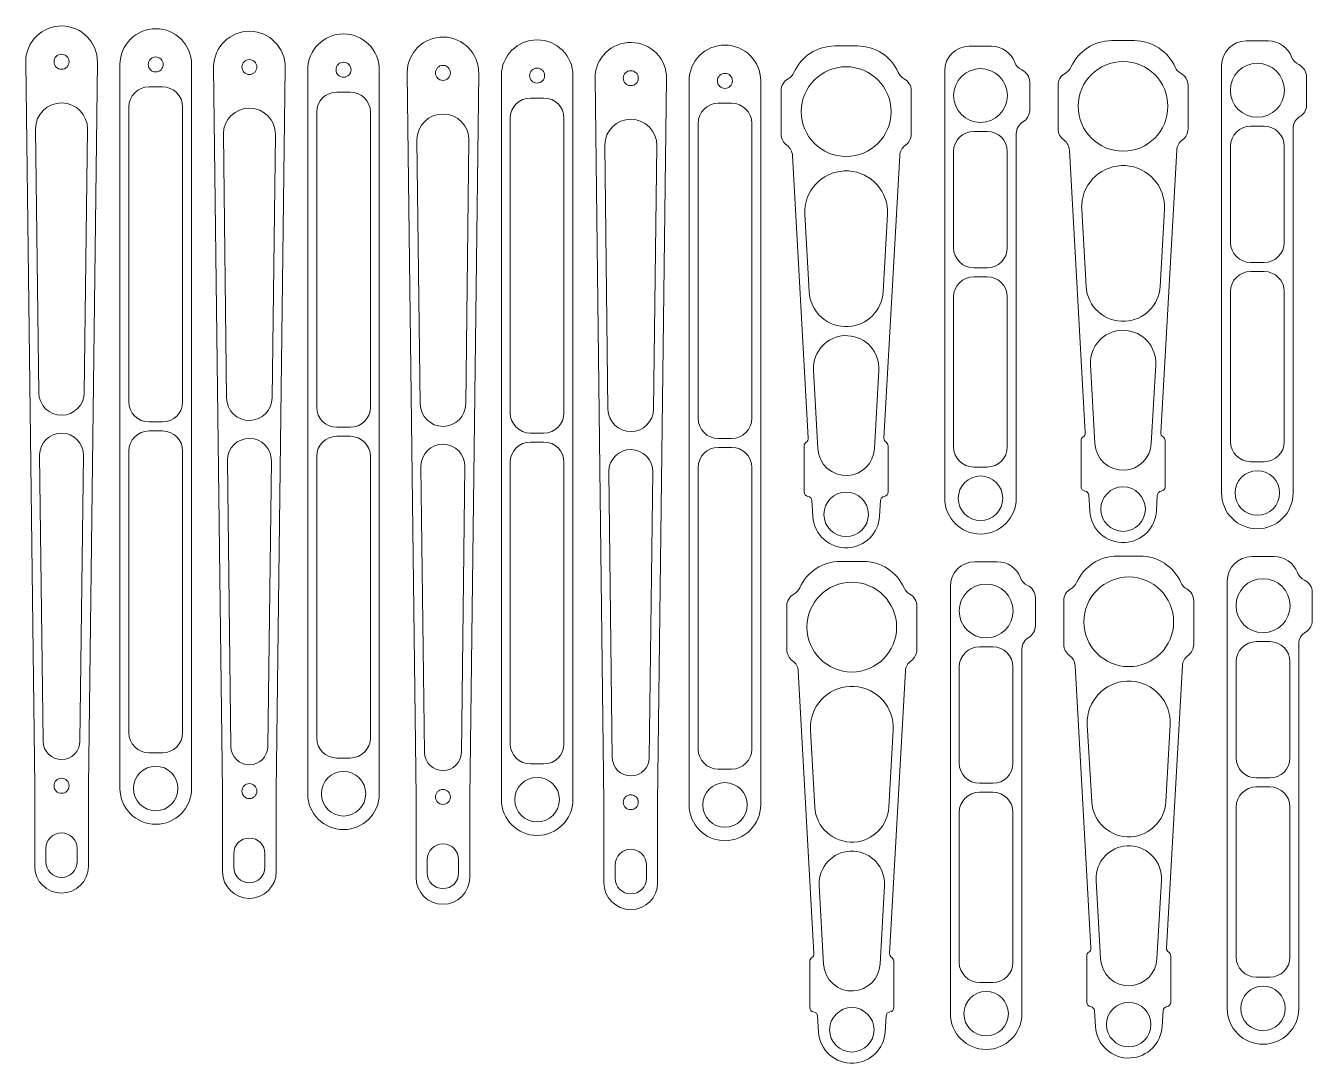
# Model space of a CAD drawing. Header units: inches. Extents: x 2 to 13.3, y -11.5 to -2.3.
import ezdxf

# ---------------------------------------------------------------- set-up
doc = ezdxf.new("R2010")
doc.units = ezdxf.units.IN
doc.header["$MEASUREMENT"] = 0
doc.layers.add('Layer 1', color=7, linetype='Continuous')

# ---------------------------------------------------------------- blocks, each defined once
blk = doc.blocks.new('block 3')
at = {"layer": 'Layer 1', "lineweight": 0}
blk.add_open_spline([(9.429, -6.644), (9.429, -6.536), (9.341, -6.448), (9.233, -6.448), (9.125, -6.448), (9.037, -6.536), (9.037, -6.644), (9.037, -6.752), (9.125, -6.84), (9.233, -6.84), (9.341, -6.84), (9.429, -6.752), (9.429, -6.644), (9.429, -6.644), (9.429, -6.644), (9.429, -6.644)], degree=3, knots=[0, 0, 0, 0, 1, 1, 1, 2, 2, 2, 3, 3, 3, 4, 4, 4, 5, 5, 5, 5], dxfattribs=at)
blk = doc.blocks.new('block 4')
at = {"layer": 'Layer 1', "lineweight": 0}
blk.add_open_spline([(9.628, -3.101), (9.628, -2.883), (9.451, -2.706), (9.233, -2.706), (9.015, -2.706), (8.838, -2.883), (8.838, -3.101), (8.838, -3.319), (9.015, -3.496), (9.233, -3.496), (9.451, -3.496), (9.628, -3.319), (9.628, -3.101), (9.628, -3.101), (9.628, -3.101), (9.628, -3.101)], degree=3, knots=[0, 0, 0, 0, 1, 1, 1, 2, 2, 2, 3, 3, 3, 4, 4, 4, 5, 5, 5, 5], dxfattribs=at)
blk = doc.blocks.new('block 5')
at = {"layer": 'Layer 1', "lineweight": 0}
blk.add_open_spline([(9.755, -3.397), (9.786, -3.375), (9.805, -3.339), (9.805, -3.3)], degree=3, dxfattribs=at)
blk = doc.blocks.new('block 6')
at = {"layer": 'Layer 1', "lineweight": 0}
blk.add_lwpolyline([(9.805, -3.3), (9.805, -2.915)], dxfattribs=at)
blk = doc.blocks.new('block 7')
at = {"layer": 'Layer 1', "lineweight": 0}
blk.add_open_spline([(9.805, -2.915), (9.805, -2.872), (9.781, -2.832), (9.743, -2.811)], degree=3, dxfattribs=at)
blk = doc.blocks.new('block 8')
at = {"layer": 'Layer 1', "lineweight": 0}
blk.add_open_spline([(9.692, -2.756), (9.702, -2.779), (9.72, -2.799), (9.743, -2.811)], degree=3, dxfattribs=at)
blk = doc.blocks.new('block 9')
at = {"layer": 'Layer 1', "lineweight": 0}
blk.add_open_spline([(9.692, -2.756), (9.628, -2.614), (9.488, -2.523), (9.332, -2.523)], degree=3, dxfattribs=at)
blk = doc.blocks.new('block 10')
at = {"layer": 'Layer 1', "lineweight": 0}
blk.add_lwpolyline([(9.332, -2.523), (9.134, -2.523)], dxfattribs=at)
blk = doc.blocks.new('block 11')
at = {"layer": 'Layer 1', "lineweight": 0}
blk.add_open_spline([(9.134, -2.523), (8.978, -2.523), (8.838, -2.614), (8.774, -2.756)], degree=3, dxfattribs=at)
blk = doc.blocks.new('block 12')
at = {"layer": 'Layer 1', "lineweight": 0}
blk.add_open_spline([(8.723, -2.811), (8.746, -2.799), (8.764, -2.779), (8.774, -2.756)], degree=3, dxfattribs=at)
blk = doc.blocks.new('block 13')
at = {"layer": 'Layer 1', "lineweight": 0}
blk.add_open_spline([(8.723, -2.811), (8.685, -2.832), (8.661, -2.872), (8.661, -2.915)], degree=3, dxfattribs=at)
blk = doc.blocks.new('block 14')
at = {"layer": 'Layer 1', "lineweight": 0}
blk.add_lwpolyline([(8.661, -2.915), (8.661, -3.3)], dxfattribs=at)
blk = doc.blocks.new('block 15')
at = {"layer": 'Layer 1', "lineweight": 0}
blk.add_open_spline([(8.661, -3.3), (8.661, -3.339), (8.68, -3.375), (8.711, -3.397)], degree=3, dxfattribs=at)
blk = doc.blocks.new('block 16')
at = {"layer": 'Layer 1', "lineweight": 0}
blk.add_open_spline([(8.761, -3.487), (8.759, -3.451), (8.74, -3.418), (8.711, -3.397)], degree=3, dxfattribs=at)
blk = doc.blocks.new('block 17')
at = {"layer": 'Layer 1', "lineweight": 0}
blk.add_lwpolyline([(8.761, -3.487), (8.9, -5.973)], dxfattribs=at)
blk = doc.blocks.new('block 18')
at = {"layer": 'Layer 1', "lineweight": 0}
blk.add_open_spline([(8.882, -6.008), (8.894, -6.001), (8.901, -5.987), (8.9, -5.973)], degree=3, dxfattribs=at)
blk = doc.blocks.new('block 19')
at = {"layer": 'Layer 1', "lineweight": 0}
blk.add_open_spline([(8.882, -6.008), (8.87, -6.016), (8.863, -6.028), (8.863, -6.042)], degree=3, dxfattribs=at)
blk = doc.blocks.new('block 20')
at = {"layer": 'Layer 1', "lineweight": 0}
blk.add_lwpolyline([(8.863, -6.042), (8.863, -6.447)], dxfattribs=at)
blk = doc.blocks.new('block 21')
at = {"layer": 'Layer 1', "lineweight": 0}
blk.add_open_spline([(8.863, -6.447), (8.863, -6.467), (8.878, -6.484), (8.897, -6.486)], degree=3, dxfattribs=at)
blk = doc.blocks.new('block 22')
at = {"layer": 'Layer 1', "lineweight": 0}
blk.add_open_spline([(8.931, -6.523), (8.93, -6.504), (8.916, -6.489), (8.897, -6.486)], degree=3, dxfattribs=at)
blk = doc.blocks.new('block 23')
at = {"layer": 'Layer 1', "lineweight": 0}
blk.add_lwpolyline([(8.931, -6.523), (8.939, -6.661)], dxfattribs=at)
blk = doc.blocks.new('block 24')
at = {"layer": 'Layer 1', "lineweight": 0}
blk.add_open_spline([(8.939, -6.661), (8.948, -6.823), (9.087, -6.947), (9.249, -6.938), (9.399, -6.93), (9.518, -6.81), (9.527, -6.661)], degree=3, knots=[0, 0, 0, 0, 1, 1, 1, 2, 2, 2, 2], dxfattribs=at)
blk = doc.blocks.new('block 25')
at = {"layer": 'Layer 1', "lineweight": 0}
blk.add_lwpolyline([(9.527, -6.661), (9.534, -6.523)], dxfattribs=at)
blk = doc.blocks.new('block 26')
at = {"layer": 'Layer 1', "lineweight": 0}
blk.add_open_spline([(9.568, -6.486), (9.55, -6.489), (9.536, -6.504), (9.534, -6.523)], degree=3, dxfattribs=at)
blk = doc.blocks.new('block 27')
at = {"layer": 'Layer 1', "lineweight": 0}
blk.add_open_spline([(9.568, -6.486), (9.588, -6.484), (9.602, -6.467), (9.602, -6.447)], degree=3, dxfattribs=at)
blk = doc.blocks.new('block 28')
at = {"layer": 'Layer 1', "lineweight": 0}
blk.add_lwpolyline([(9.602, -6.447), (9.602, -6.042)], dxfattribs=at)
blk = doc.blocks.new('block 29')
at = {"layer": 'Layer 1', "lineweight": 0}
blk.add_open_spline([(9.602, -6.042), (9.602, -6.028), (9.595, -6.016), (9.584, -6.008)], degree=3, dxfattribs=at)
blk = doc.blocks.new('block 30')
at = {"layer": 'Layer 1', "lineweight": 0}
blk.add_open_spline([(9.565, -5.973), (9.565, -5.987), (9.572, -6.001), (9.584, -6.008)], degree=3, dxfattribs=at)
blk = doc.blocks.new('block 31')
at = {"layer": 'Layer 1', "lineweight": 0}
blk.add_lwpolyline([(9.565, -5.973), (9.705, -3.487)], dxfattribs=at)
blk = doc.blocks.new('block 32')
at = {"layer": 'Layer 1', "lineweight": 0}
blk.add_open_spline([(9.755, -3.397), (9.725, -3.418), (9.707, -3.451), (9.705, -3.487)], degree=3, dxfattribs=at)
blk = doc.blocks.new('block 33')
at = {"layer": 'Layer 1', "lineweight": 0}
blk.add_lwpolyline([(8.907, -4.684), (8.869, -4.007)], dxfattribs=at)
blk = doc.blocks.new('block 34')
at = {"layer": 'Layer 1', "lineweight": 0}
blk.add_open_spline([(9.597, -4.007), (9.608, -3.806), (9.454, -3.634), (9.253, -3.623), (9.052, -3.611), (8.88, -3.765), (8.869, -3.966), (8.868, -3.98), (8.868, -3.994), (8.869, -4.007)], degree=3, knots=[0, 0, 0, 0, 1, 1, 1, 2, 2, 2, 3, 3, 3, 3], dxfattribs=at)
blk = doc.blocks.new('block 35')
at = {"layer": 'Layer 1', "lineweight": 0}
blk.add_lwpolyline([(9.597, -4.007), (9.559, -4.684)], dxfattribs=at)
blk = doc.blocks.new('block 36')
at = {"layer": 'Layer 1', "lineweight": 0}
blk.add_open_spline([(8.907, -4.684), (8.917, -4.864), (9.071, -5.002), (9.251, -4.992), (9.417, -4.983), (9.55, -4.85), (9.559, -4.684)], degree=3, knots=[0, 0, 0, 0, 1, 1, 1, 2, 2, 2, 2], dxfattribs=at)
blk = doc.blocks.new('block 37')
at = {"layer": 'Layer 1', "lineweight": 0}
blk.add_lwpolyline([(8.985, -6.068), (8.946, -5.375)], dxfattribs=at)
blk = doc.blocks.new('block 38')
at = {"layer": 'Layer 1', "lineweight": 0}
blk.add_open_spline([(9.52, -5.375), (9.529, -5.216), (9.408, -5.081), (9.249, -5.072), (9.09, -5.063), (8.955, -5.184), (8.946, -5.343), (8.945, -5.353), (8.945, -5.364), (8.946, -5.375)], degree=3, knots=[0, 0, 0, 0, 1, 1, 1, 2, 2, 2, 3, 3, 3, 3], dxfattribs=at)
blk = doc.blocks.new('block 39')
at = {"layer": 'Layer 1', "lineweight": 0}
blk.add_lwpolyline([(9.52, -5.375), (9.481, -6.068)], dxfattribs=at)
blk = doc.blocks.new('block 40')
at = {"layer": 'Layer 1', "lineweight": 0}
blk.add_open_spline([(8.985, -6.068), (8.992, -6.205), (9.11, -6.31), (9.247, -6.302), (9.373, -6.295), (9.474, -6.194), (9.481, -6.068)], degree=3, knots=[0, 0, 0, 0, 1, 1, 1, 2, 2, 2, 2], dxfattribs=at)
blk = doc.blocks.new('block 2')
at = {"layer": 'Layer 1'}
for name in ['block 11', 'block 10', 'block 9', 'block 4', 'block 13', 'block 12', 'block 8', 'block 7', 'block 14', 'block 6', 'block 15', 'block 5', 'block 16', 'block 17', 'block 31', 'block 32', 'block 34', 'block 33', 'block 35', 'block 36', 'block 38', 'block 37', 'block 39', 'block 18', 'block 30', 'block 19', 'block 20', 'block 40', 'block 29', 'block 28', 'block 21', 'block 3', 'block 27', 'block 22', 'block 23', 'block 25', 'block 26', 'block 24']:
    blk.add_blockref(name, (0, 0), dxfattribs=at)
blk = doc.blocks.new('block 42')
at = {"layer": 'Layer 1', "lineweight": 0}
blk.add_open_spline([(8.232, -2.83), (8.232, -2.794), (8.203, -2.764), (8.166, -2.764), (8.13, -2.764), (8.1, -2.794), (8.1, -2.83), (8.1, -2.867), (8.13, -2.896), (8.166, -2.896), (8.203, -2.896), (8.232, -2.867), (8.232, -2.83), (8.232, -2.83), (8.232, -2.83), (8.232, -2.83)], degree=3, knots=[0, 0, 0, 0, 1, 1, 1, 2, 2, 2, 3, 3, 3, 4, 4, 4, 5, 5, 5, 5], dxfattribs=at)
blk = doc.blocks.new('block 43')
at = {"layer": 'Layer 1', "lineweight": 0}
blk.add_open_spline([(8.362, -9.2), (8.362, -9.092), (8.275, -9.004), (8.166, -9.004), (8.058, -9.004), (7.971, -9.092), (7.971, -9.2), (7.971, -9.308), (8.058, -9.396), (8.166, -9.396), (8.275, -9.396), (8.362, -9.308), (8.362, -9.2), (8.362, -9.2), (8.362, -9.2), (8.362, -9.2)], degree=3, knots=[0, 0, 0, 0, 1, 1, 1, 2, 2, 2, 3, 3, 3, 4, 4, 4, 5, 5, 5, 5], dxfattribs=at)
blk = doc.blocks.new('block 44')
at = {"layer": 'Layer 1', "lineweight": 0}
blk.add_lwpolyline([(7.93, -5.799), (7.93, -3.204)], dxfattribs=at)
blk = doc.blocks.new('block 45')
at = {"layer": 'Layer 1', "lineweight": 0}
blk.add_open_spline([(8.107, -3.027), (8.01, -3.027), (7.93, -3.106), (7.93, -3.204)], degree=3, dxfattribs=at)
blk = doc.blocks.new('block 46')
at = {"layer": 'Layer 1', "lineweight": 0}
blk.add_lwpolyline([(8.107, -3.027), (8.225, -3.027)], dxfattribs=at)
blk = doc.blocks.new('block 47')
at = {"layer": 'Layer 1', "lineweight": 0}
blk.add_open_spline([(8.403, -3.204), (8.403, -3.106), (8.323, -3.027), (8.225, -3.027)], degree=3, dxfattribs=at)
blk = doc.blocks.new('block 48')
at = {"layer": 'Layer 1', "lineweight": 0}
blk.add_lwpolyline([(8.403, -3.204), (8.403, -5.799)], dxfattribs=at)
blk = doc.blocks.new('block 49')
at = {"layer": 'Layer 1', "lineweight": 0}
blk.add_open_spline([(8.225, -5.976), (8.323, -5.976), (8.403, -5.897), (8.403, -5.799)], degree=3, dxfattribs=at)
blk = doc.blocks.new('block 50')
at = {"layer": 'Layer 1', "lineweight": 0}
blk.add_lwpolyline([(8.225, -5.976), (8.107, -5.976)], dxfattribs=at)
blk = doc.blocks.new('block 51')
at = {"layer": 'Layer 1', "lineweight": 0}
blk.add_open_spline([(7.93, -5.799), (7.93, -5.897), (8.01, -5.976), (8.107, -5.976)], degree=3, dxfattribs=at)
blk = doc.blocks.new('block 52')
at = {"layer": 'Layer 1', "lineweight": 0}
blk.add_lwpolyline([(7.93, -8.709), (7.93, -6.232)], dxfattribs=at)
blk = doc.blocks.new('block 53')
at = {"layer": 'Layer 1', "lineweight": 0}
blk.add_open_spline([(8.107, -6.055), (8.01, -6.055), (7.93, -6.134), (7.93, -6.232)], degree=3, dxfattribs=at)
blk = doc.blocks.new('block 54')
at = {"layer": 'Layer 1', "lineweight": 0}
blk.add_lwpolyline([(8.107, -6.055), (8.225, -6.055)], dxfattribs=at)
blk = doc.blocks.new('block 55')
at = {"layer": 'Layer 1', "lineweight": 0}
blk.add_open_spline([(8.403, -6.232), (8.403, -6.134), (8.323, -6.055), (8.225, -6.055)], degree=3, dxfattribs=at)
blk = doc.blocks.new('block 56')
at = {"layer": 'Layer 1', "lineweight": 0}
blk.add_lwpolyline([(8.403, -6.232), (8.403, -8.709)], dxfattribs=at)
blk = doc.blocks.new('block 57')
at = {"layer": 'Layer 1', "lineweight": 0}
blk.add_open_spline([(8.225, -8.886), (8.323, -8.886), (8.403, -8.807), (8.403, -8.709)], degree=3, dxfattribs=at)
blk = doc.blocks.new('block 58')
at = {"layer": 'Layer 1', "lineweight": 0}
blk.add_lwpolyline([(8.225, -8.886), (8.107, -8.886)], dxfattribs=at)
blk = doc.blocks.new('block 59')
at = {"layer": 'Layer 1', "lineweight": 0}
blk.add_open_spline([(7.93, -8.709), (7.93, -8.807), (8.01, -8.886), (8.107, -8.886)], degree=3, dxfattribs=at)
blk = doc.blocks.new('block 60')
at = {"layer": 'Layer 1', "lineweight": 0}
blk.add_lwpolyline([(7.851, -2.83), (7.851, -9.2)], dxfattribs=at)
blk = doc.blocks.new('block 61')
at = {"layer": 'Layer 1', "lineweight": 0}
blk.add_open_spline([(7.851, -9.2), (7.851, -9.374), (7.992, -9.515), (8.166, -9.515), (8.34, -9.515), (8.481, -9.374), (8.481, -9.2)], degree=3, knots=[0, 0, 0, 0, 1, 1, 1, 2, 2, 2, 2], dxfattribs=at)
blk = doc.blocks.new('block 62')
at = {"layer": 'Layer 1', "lineweight": 0}
blk.add_lwpolyline([(8.481, -9.2), (8.481, -2.83)], dxfattribs=at)
blk = doc.blocks.new('block 63')
at = {"layer": 'Layer 1', "lineweight": 0}
blk.add_open_spline([(8.481, -2.83), (8.481, -2.656), (8.34, -2.515), (8.166, -2.515), (7.992, -2.515), (7.851, -2.656), (7.851, -2.83)], degree=3, knots=[0, 0, 0, 0, 1, 1, 1, 2, 2, 2, 2], dxfattribs=at)
blk = doc.blocks.new('block 41')
at = {"layer": 'Layer 1'}
for name in ['block 63', 'block 42', 'block 60', 'block 62', 'block 45', 'block 46', 'block 47', 'block 44', 'block 48', 'block 51', 'block 49', 'block 50', 'block 53', 'block 54', 'block 55', 'block 52', 'block 56', 'block 59', 'block 57', 'block 58', 'block 43', 'block 61']:
    blk.add_blockref(name, (0, 0), dxfattribs=at)
blk = doc.blocks.new('block 64')
at = {"layer": 'Layer 1', "lineweight": 0}
blk.add_open_spline([(10.611, -6.502), (10.611, -6.394), (10.523, -6.306), (10.415, -6.306), (10.307, -6.306), (10.219, -6.394), (10.219, -6.502), (10.219, -6.611), (10.307, -6.698), (10.415, -6.698), (10.523, -6.698), (10.611, -6.611), (10.611, -6.502), (10.611, -6.502), (10.611, -6.502), (10.611, -6.502)], degree=3, knots=[0, 0, 0, 0, 1, 1, 1, 2, 2, 2, 3, 3, 3, 4, 4, 4, 5, 5, 5, 5], dxfattribs=at)
blk = doc.blocks.new('block 65')
at = {"layer": 'Layer 1', "lineweight": 0}
blk.add_open_spline([(10.652, -2.959), (10.652, -2.828), (10.546, -2.722), (10.415, -2.722), (10.284, -2.722), (10.178, -2.828), (10.178, -2.959), (10.178, -3.09), (10.284, -3.196), (10.415, -3.196), (10.546, -3.196), (10.652, -3.09), (10.652, -2.959), (10.652, -2.959), (10.652, -2.959), (10.652, -2.959)], degree=3, knots=[0, 0, 0, 0, 1, 1, 1, 2, 2, 2, 3, 3, 3, 4, 4, 4, 5, 5, 5, 5], dxfattribs=at)
blk = doc.blocks.new('block 66')
at = {"layer": 'Layer 1', "lineweight": 0}
blk.add_open_spline([(10.178, -4.298), (10.178, -4.395), (10.258, -4.475), (10.356, -4.475)], degree=3, dxfattribs=at)
blk = doc.blocks.new('block 67')
at = {"layer": 'Layer 1', "lineweight": 0}
blk.add_lwpolyline([(10.474, -4.475), (10.356, -4.475)], dxfattribs=at)
blk = doc.blocks.new('block 68')
at = {"layer": 'Layer 1', "lineweight": 0}
blk.add_open_spline([(10.474, -4.475), (10.572, -4.475), (10.651, -4.395), (10.651, -4.298)], degree=3, dxfattribs=at)
blk = doc.blocks.new('block 69')
at = {"layer": 'Layer 1', "lineweight": 0}
blk.add_lwpolyline([(10.651, -3.452), (10.651, -4.298)], dxfattribs=at)
blk = doc.blocks.new('block 70')
at = {"layer": 'Layer 1', "lineweight": 0}
blk.add_open_spline([(10.651, -3.452), (10.651, -3.354), (10.572, -3.275), (10.474, -3.275)], degree=3, dxfattribs=at)
blk = doc.blocks.new('block 71')
at = {"layer": 'Layer 1', "lineweight": 0}
blk.add_lwpolyline([(10.356, -3.275), (10.474, -3.275)], dxfattribs=at)
blk = doc.blocks.new('block 72')
at = {"layer": 'Layer 1', "lineweight": 0}
blk.add_open_spline([(10.356, -3.275), (10.258, -3.275), (10.178, -3.354), (10.178, -3.452)], degree=3, dxfattribs=at)
blk = doc.blocks.new('block 73')
at = {"layer": 'Layer 1', "lineweight": 0}
blk.add_lwpolyline([(10.178, -4.298), (10.178, -3.452)], dxfattribs=at)
blk = doc.blocks.new('block 74')
at = {"layer": 'Layer 1', "lineweight": 0}
blk.add_lwpolyline([(10.178, -6.051), (10.178, -4.731)], dxfattribs=at)
blk = doc.blocks.new('block 75')
at = {"layer": 'Layer 1', "lineweight": 0}
blk.add_open_spline([(10.356, -4.554), (10.258, -4.554), (10.178, -4.633), (10.178, -4.731)], degree=3, dxfattribs=at)
blk = doc.blocks.new('block 76')
at = {"layer": 'Layer 1', "lineweight": 0}
blk.add_lwpolyline([(10.356, -4.554), (10.474, -4.554)], dxfattribs=at)
blk = doc.blocks.new('block 77')
at = {"layer": 'Layer 1', "lineweight": 0}
blk.add_open_spline([(10.651, -4.731), (10.651, -4.633), (10.572, -4.554), (10.474, -4.554)], degree=3, dxfattribs=at)
blk = doc.blocks.new('block 78')
at = {"layer": 'Layer 1', "lineweight": 0}
blk.add_lwpolyline([(10.651, -4.731), (10.651, -6.051)], dxfattribs=at)
blk = doc.blocks.new('block 79')
at = {"layer": 'Layer 1', "lineweight": 0}
blk.add_open_spline([(10.474, -6.228), (10.572, -6.228), (10.651, -6.148), (10.651, -6.051)], degree=3, dxfattribs=at)
blk = doc.blocks.new('block 80')
at = {"layer": 'Layer 1', "lineweight": 0}
blk.add_lwpolyline([(10.474, -6.228), (10.356, -6.228)], dxfattribs=at)
blk = doc.blocks.new('block 81')
at = {"layer": 'Layer 1', "lineweight": 0}
blk.add_open_spline([(10.178, -6.051), (10.178, -6.148), (10.258, -6.228), (10.356, -6.228)], degree=3, dxfattribs=at)
blk = doc.blocks.new('block 82')
at = {"layer": 'Layer 1', "lineweight": 0}
blk.add_open_spline([(10.848, -2.842), (10.848, -2.795), (10.821, -2.753), (10.778, -2.734)], degree=3, dxfattribs=at)
blk = doc.blocks.new('block 83')
at = {"layer": 'Layer 1', "lineweight": 0}
blk.add_lwpolyline([(10.848, -3.089), (10.848, -2.842)], dxfattribs=at)
blk = doc.blocks.new('block 84')
at = {"layer": 'Layer 1', "lineweight": 0}
blk.add_open_spline([(10.789, -3.191), (10.825, -3.17), (10.848, -3.131), (10.848, -3.089)], degree=3, dxfattribs=at)
blk = doc.blocks.new('block 85')
at = {"layer": 'Layer 1', "lineweight": 0}
blk.add_open_spline([(10.789, -3.191), (10.752, -3.212), (10.73, -3.251), (10.73, -3.294)], degree=3, dxfattribs=at)
blk = doc.blocks.new('block 86')
at = {"layer": 'Layer 1', "lineweight": 0}
blk.add_lwpolyline([(10.73, -6.502), (10.73, -3.294)], dxfattribs=at)
blk = doc.blocks.new('block 87')
at = {"layer": 'Layer 1', "lineweight": 0}
blk.add_open_spline([(10.1, -6.502), (10.1, -6.676), (10.241, -6.817), (10.415, -6.817), (10.589, -6.817), (10.73, -6.676), (10.73, -6.502)], degree=3, knots=[0, 0, 0, 0, 1, 1, 1, 2, 2, 2, 2], dxfattribs=at)
blk = doc.blocks.new('block 88')
at = {"layer": 'Layer 1', "lineweight": 0}
blk.add_lwpolyline([(10.1, -2.742), (10.1, -6.502)], dxfattribs=at)
blk = doc.blocks.new('block 89')
at = {"layer": 'Layer 1', "lineweight": 0}
blk.add_open_spline([(10.316, -2.526), (10.197, -2.526), (10.1, -2.623), (10.1, -2.742)], degree=3, dxfattribs=at)
blk = doc.blocks.new('block 90')
at = {"layer": 'Layer 1', "lineweight": 0}
blk.add_lwpolyline([(10.513, -2.526), (10.316, -2.526)], dxfattribs=at)
blk = doc.blocks.new('block 91')
at = {"layer": 'Layer 1', "lineweight": 0}
blk.add_open_spline([(10.716, -2.667), (10.685, -2.582), (10.604, -2.526), (10.513, -2.526)], degree=3, dxfattribs=at)
blk = doc.blocks.new('block 92')
at = {"layer": 'Layer 1', "lineweight": 0}
blk.add_open_spline([(10.716, -2.667), (10.727, -2.697), (10.75, -2.721), (10.778, -2.734)], degree=3, dxfattribs=at)
blk = doc.blocks.new('block 94')
at = {"layer": 'Layer 1', "lineweight": 0}
blk.add_open_spline([(7.404, -9.177), (7.404, -9.14), (7.374, -9.111), (7.338, -9.111), (7.301, -9.111), (7.272, -9.14), (7.272, -9.177), (7.272, -9.213), (7.301, -9.242), (7.338, -9.242), (7.374, -9.242), (7.404, -9.213), (7.404, -9.177), (7.404, -9.177), (7.404, -9.177), (7.404, -9.177)], degree=3, knots=[0, 0, 0, 0, 1, 1, 1, 2, 2, 2, 3, 3, 3, 4, 4, 4, 5, 5, 5, 5], dxfattribs=at)
blk = doc.blocks.new('block 95')
at = {"layer": 'Layer 1', "lineweight": 0}
blk.add_open_spline([(7.404, -2.806), (7.404, -2.77), (7.374, -2.741), (7.338, -2.741), (7.301, -2.741), (7.272, -2.77), (7.272, -2.806), (7.272, -2.843), (7.301, -2.872), (7.338, -2.872), (7.374, -2.872), (7.404, -2.843), (7.404, -2.806), (7.404, -2.806), (7.404, -2.806), (7.404, -2.806)], degree=3, knots=[0, 0, 0, 0, 1, 1, 1, 2, 2, 2, 3, 3, 3, 4, 4, 4, 5, 5, 5, 5], dxfattribs=at)
blk = doc.blocks.new('block 96')
at = {"layer": 'Layer 1', "lineweight": 0}
blk.add_open_spline([(7.137, -5.718), (7.139, -5.829), (7.23, -5.918), (7.34, -5.916), (7.449, -5.915), (7.537, -5.827), (7.538, -5.718)], degree=3, knots=[0, 0, 0, 0, 1, 1, 1, 2, 2, 2, 2], dxfattribs=at)
blk = doc.blocks.new('block 97')
at = {"layer": 'Layer 1', "lineweight": 0}
blk.add_lwpolyline([(7.567, -3.4), (7.538, -5.718)], dxfattribs=at)
blk = doc.blocks.new('block 98')
at = {"layer": 'Layer 1', "lineweight": 0}
blk.add_open_spline([(7.567, -3.4), (7.568, -3.273), (7.467, -3.17), (7.34, -3.168), (7.214, -3.167), (7.11, -3.268), (7.109, -3.394), (7.109, -3.396), (7.109, -3.398), (7.109, -3.4)], degree=3, knots=[0, 0, 0, 0, 1, 1, 1, 2, 2, 2, 3, 3, 3, 3], dxfattribs=at)
blk = doc.blocks.new('block 99')
at = {"layer": 'Layer 1', "lineweight": 0}
blk.add_lwpolyline([(7.137, -5.718), (7.109, -3.4)], dxfattribs=at)
blk = doc.blocks.new('block 100')
at = {"layer": 'Layer 1', "lineweight": 0}
blk.add_open_spline([(7.175, -8.785), (7.176, -8.875), (7.25, -8.946), (7.34, -8.945), (7.428, -8.944), (7.499, -8.873), (7.5, -8.785)], degree=3, knots=[0, 0, 0, 0, 1, 1, 1, 2, 2, 2, 2], dxfattribs=at)
blk = doc.blocks.new('block 101')
at = {"layer": 'Layer 1', "lineweight": 0}
blk.add_lwpolyline([(7.531, -6.27), (7.5, -8.785)], dxfattribs=at)
blk = doc.blocks.new('block 102')
at = {"layer": 'Layer 1', "lineweight": 0}
blk.add_open_spline([(7.531, -6.27), (7.532, -6.163), (7.447, -6.075), (7.34, -6.074), (7.233, -6.072), (7.146, -6.158), (7.144, -6.265), (7.144, -6.266), (7.144, -6.268), (7.144, -6.27)], degree=3, knots=[0, 0, 0, 0, 1, 1, 1, 2, 2, 2, 3, 3, 3, 3], dxfattribs=at)
blk = doc.blocks.new('block 103')
at = {"layer": 'Layer 1', "lineweight": 0}
blk.add_lwpolyline([(7.175, -8.785), (7.144, -6.27)], dxfattribs=at)
blk = doc.blocks.new('block 104')
at = {"layer": 'Layer 1', "lineweight": 0}
blk.add_lwpolyline([(7.475, -9.728), (7.475, -9.846)], dxfattribs=at)
blk = doc.blocks.new('block 105')
at = {"layer": 'Layer 1', "lineweight": 0}
blk.add_open_spline([(7.2, -9.846), (7.2, -9.922), (7.262, -9.984), (7.338, -9.984), (7.414, -9.984), (7.475, -9.922), (7.475, -9.846)], degree=3, knots=[0, 0, 0, 0, 1, 1, 1, 2, 2, 2, 2], dxfattribs=at)
blk = doc.blocks.new('block 106')
at = {"layer": 'Layer 1', "lineweight": 0}
blk.add_lwpolyline([(7.2, -9.846), (7.2, -9.728)], dxfattribs=at)
blk = doc.blocks.new('block 107')
at = {"layer": 'Layer 1', "lineweight": 0}
blk.add_open_spline([(7.475, -9.728), (7.475, -9.652), (7.414, -9.59), (7.338, -9.59), (7.262, -9.59), (7.2, -9.652), (7.2, -9.728)], degree=3, knots=[0, 0, 0, 0, 1, 1, 1, 2, 2, 2, 2], dxfattribs=at)
blk = doc.blocks.new('block 108')
at = {"layer": 'Layer 1', "lineweight": 0}
blk.add_open_spline([(7.101, -9.885), (7.101, -10.016), (7.207, -10.121), (7.338, -10.121), (7.468, -10.121), (7.574, -10.016), (7.574, -9.885)], degree=3, knots=[0, 0, 0, 0, 1, 1, 1, 2, 2, 2, 2], dxfattribs=at)
blk = doc.blocks.new('block 109')
at = {"layer": 'Layer 1', "lineweight": 0}
blk.add_lwpolyline([(7.574, -9.885), (7.574, -9.178)], dxfattribs=at)
blk = doc.blocks.new('block 110')
at = {"layer": 'Layer 1', "lineweight": 0}
blk.add_lwpolyline([(7.574, -9.178), (7.653, -2.81)], dxfattribs=at)
blk = doc.blocks.new('block 111')
at = {"layer": 'Layer 1', "lineweight": 0}
blk.add_open_spline([(7.653, -2.81), (7.655, -2.636), (7.515, -2.494), (7.342, -2.492), (7.168, -2.489), (7.025, -2.629), (7.023, -2.803), (7.023, -2.805), (7.023, -2.808), (7.023, -2.81)], degree=3, knots=[0, 0, 0, 0, 1, 1, 1, 2, 2, 2, 3, 3, 3, 3], dxfattribs=at)
blk = doc.blocks.new('block 112')
at = {"layer": 'Layer 1', "lineweight": 0}
blk.add_lwpolyline([(7.023, -2.81), (7.101, -9.178)], dxfattribs=at)
blk = doc.blocks.new('block 113')
at = {"layer": 'Layer 1', "lineweight": 0}
blk.add_lwpolyline([(7.101, -9.178), (7.101, -9.885)], dxfattribs=at)
blk = doc.blocks.new('block 93')
at = {"layer": 'Layer 1'}
for name in ['block 111', 'block 112', 'block 95', 'block 110', 'block 98', 'block 99', 'block 97', 'block 96', 'block 102', 'block 103', 'block 101', 'block 100', 'block 94', 'block 113', 'block 109', 'block 107', 'block 106', 'block 104', 'block 105', 'block 108']:
    blk.add_blockref(name, (0, 0), dxfattribs=at)
blk = doc.blocks.new('block 115')
at = {"layer": 'Layer 1', "lineweight": 0}
blk.add_open_spline([(11.866, -6.598), (11.866, -6.49), (11.778, -6.402), (11.67, -6.402), (11.561, -6.402), (11.474, -6.49), (11.474, -6.598), (11.474, -6.706), (11.561, -6.794), (11.67, -6.794), (11.778, -6.794), (11.866, -6.706), (11.866, -6.598), (11.866, -6.598), (11.866, -6.598), (11.866, -6.598)], degree=3, knots=[0, 0, 0, 0, 1, 1, 1, 2, 2, 2, 3, 3, 3, 4, 4, 4, 5, 5, 5, 5], dxfattribs=at)
blk = doc.blocks.new('block 116')
at = {"layer": 'Layer 1', "lineweight": 0}
blk.add_open_spline([(12.064, -3.054), (12.064, -2.836), (11.888, -2.66), (11.67, -2.66), (11.452, -2.66), (11.275, -2.836), (11.275, -3.054), (11.275, -3.272), (11.452, -3.449), (11.67, -3.449), (11.888, -3.449), (12.064, -3.272), (12.064, -3.054), (12.064, -3.054), (12.064, -3.054), (12.064, -3.054)], degree=3, knots=[0, 0, 0, 0, 1, 1, 1, 2, 2, 2, 3, 3, 3, 4, 4, 4, 5, 5, 5, 5], dxfattribs=at)
blk = doc.blocks.new('block 117')
at = {"layer": 'Layer 1', "lineweight": 0}
blk.add_open_spline([(12.192, -3.35), (12.223, -3.328), (12.241, -3.292), (12.241, -3.254)], degree=3, dxfattribs=at)
blk = doc.blocks.new('block 118')
at = {"layer": 'Layer 1', "lineweight": 0}
blk.add_lwpolyline([(12.241, -3.254), (12.241, -2.868)], dxfattribs=at)
blk = doc.blocks.new('block 119')
at = {"layer": 'Layer 1', "lineweight": 0}
blk.add_open_spline([(12.241, -2.868), (12.241, -2.825), (12.218, -2.785), (12.18, -2.765)], degree=3, dxfattribs=at)
blk = doc.blocks.new('block 120')
at = {"layer": 'Layer 1', "lineweight": 0}
blk.add_open_spline([(12.128, -2.709), (12.139, -2.733), (12.157, -2.752), (12.18, -2.765)], degree=3, dxfattribs=at)
blk = doc.blocks.new('block 121')
at = {"layer": 'Layer 1', "lineweight": 0}
blk.add_open_spline([(12.128, -2.709), (12.065, -2.568), (11.924, -2.476), (11.769, -2.476)], degree=3, dxfattribs=at)
blk = doc.blocks.new('block 122')
at = {"layer": 'Layer 1', "lineweight": 0}
blk.add_lwpolyline([(11.769, -2.476), (11.57, -2.476)], dxfattribs=at)
blk = doc.blocks.new('block 123')
at = {"layer": 'Layer 1', "lineweight": 0}
blk.add_open_spline([(11.57, -2.476), (11.415, -2.476), (11.274, -2.568), (11.211, -2.709)], degree=3, dxfattribs=at)
blk = doc.blocks.new('block 124')
at = {"layer": 'Layer 1', "lineweight": 0}
blk.add_open_spline([(11.16, -2.765), (11.182, -2.752), (11.2, -2.733), (11.211, -2.709)], degree=3, dxfattribs=at)
blk = doc.blocks.new('block 125')
at = {"layer": 'Layer 1', "lineweight": 0}
blk.add_open_spline([(11.16, -2.765), (11.121, -2.785), (11.098, -2.825), (11.098, -2.868)], degree=3, dxfattribs=at)
blk = doc.blocks.new('block 126')
at = {"layer": 'Layer 1', "lineweight": 0}
blk.add_lwpolyline([(11.098, -2.868), (11.098, -3.254)], dxfattribs=at)
blk = doc.blocks.new('block 127')
at = {"layer": 'Layer 1', "lineweight": 0}
blk.add_open_spline([(11.098, -3.254), (11.098, -3.292), (11.116, -3.328), (11.148, -3.35)], degree=3, dxfattribs=at)
blk = doc.blocks.new('block 128')
at = {"layer": 'Layer 1', "lineweight": 0}
blk.add_open_spline([(11.197, -3.44), (11.195, -3.404), (11.177, -3.371), (11.148, -3.35)], degree=3, dxfattribs=at)
blk = doc.blocks.new('block 129')
at = {"layer": 'Layer 1', "lineweight": 0}
blk.add_lwpolyline([(11.197, -3.44), (11.337, -5.926)], dxfattribs=at)
blk = doc.blocks.new('block 130')
at = {"layer": 'Layer 1', "lineweight": 0}
blk.add_open_spline([(11.319, -5.962), (11.331, -5.954), (11.338, -5.941), (11.337, -5.926)], degree=3, dxfattribs=at)
blk = doc.blocks.new('block 131')
at = {"layer": 'Layer 1', "lineweight": 0}
blk.add_open_spline([(11.319, -5.962), (11.307, -5.969), (11.3, -5.982), (11.3, -5.995)], degree=3, dxfattribs=at)
blk = doc.blocks.new('block 132')
at = {"layer": 'Layer 1', "lineweight": 0}
blk.add_lwpolyline([(11.3, -5.995), (11.3, -6.401)], dxfattribs=at)
blk = doc.blocks.new('block 133')
at = {"layer": 'Layer 1', "lineweight": 0}
blk.add_open_spline([(11.3, -6.401), (11.3, -6.421), (11.315, -6.437), (11.334, -6.44)], degree=3, dxfattribs=at)
blk = doc.blocks.new('block 134')
at = {"layer": 'Layer 1', "lineweight": 0}
blk.add_open_spline([(11.368, -6.477), (11.367, -6.458), (11.353, -6.442), (11.334, -6.44)], degree=3, dxfattribs=at)
blk = doc.blocks.new('block 135')
at = {"layer": 'Layer 1', "lineweight": 0}
blk.add_lwpolyline([(11.368, -6.477), (11.376, -6.614)], dxfattribs=at)
blk = doc.blocks.new('block 136')
at = {"layer": 'Layer 1', "lineweight": 0}
blk.add_open_spline([(11.376, -6.614), (11.385, -6.777), (11.524, -6.901), (11.686, -6.892), (11.836, -6.883), (11.955, -6.764), (11.963, -6.614)], degree=3, knots=[0, 0, 0, 0, 1, 1, 1, 2, 2, 2, 2], dxfattribs=at)
blk = doc.blocks.new('block 137')
at = {"layer": 'Layer 1', "lineweight": 0}
blk.add_lwpolyline([(11.963, -6.614), (11.971, -6.477)], dxfattribs=at)
blk = doc.blocks.new('block 138')
at = {"layer": 'Layer 1', "lineweight": 0}
blk.add_open_spline([(12.005, -6.44), (11.986, -6.442), (11.972, -6.458), (11.971, -6.477)], degree=3, dxfattribs=at)
blk = doc.blocks.new('block 139')
at = {"layer": 'Layer 1', "lineweight": 0}
blk.add_open_spline([(12.005, -6.44), (12.025, -6.437), (12.039, -6.421), (12.039, -6.401)], degree=3, dxfattribs=at)
blk = doc.blocks.new('block 140')
at = {"layer": 'Layer 1', "lineweight": 0}
blk.add_lwpolyline([(12.039, -6.401), (12.039, -5.995)], dxfattribs=at)
blk = doc.blocks.new('block 141')
at = {"layer": 'Layer 1', "lineweight": 0}
blk.add_open_spline([(12.039, -5.995), (12.039, -5.982), (12.032, -5.969), (12.021, -5.962)], degree=3, dxfattribs=at)
blk = doc.blocks.new('block 142')
at = {"layer": 'Layer 1', "lineweight": 0}
blk.add_open_spline([(12.002, -5.926), (12.001, -5.941), (12.008, -5.954), (12.021, -5.962)], degree=3, dxfattribs=at)
blk = doc.blocks.new('block 143')
at = {"layer": 'Layer 1', "lineweight": 0}
blk.add_lwpolyline([(12.002, -5.926), (12.142, -3.44)], dxfattribs=at)
blk = doc.blocks.new('block 144')
at = {"layer": 'Layer 1', "lineweight": 0}
blk.add_open_spline([(12.192, -3.35), (12.162, -3.371), (12.144, -3.404), (12.142, -3.44)], degree=3, dxfattribs=at)
blk = doc.blocks.new('block 145')
at = {"layer": 'Layer 1', "lineweight": 0}
blk.add_lwpolyline([(11.344, -4.638), (11.306, -3.961)], dxfattribs=at)
blk = doc.blocks.new('block 146')
at = {"layer": 'Layer 1', "lineweight": 0}
blk.add_open_spline([(12.034, -3.961), (12.045, -3.76), (11.891, -3.587), (11.69, -3.576), (11.489, -3.565), (11.317, -3.719), (11.306, -3.92), (11.305, -3.933), (11.305, -3.947), (11.306, -3.961)], degree=3, knots=[0, 0, 0, 0, 1, 1, 1, 2, 2, 2, 3, 3, 3, 3], dxfattribs=at)
blk = doc.blocks.new('block 147')
at = {"layer": 'Layer 1', "lineweight": 0}
blk.add_lwpolyline([(12.034, -3.961), (11.996, -4.638)], dxfattribs=at)
blk = doc.blocks.new('block 148')
at = {"layer": 'Layer 1', "lineweight": 0}
blk.add_open_spline([(11.344, -4.638), (11.354, -4.818), (11.508, -4.956), (11.688, -4.945), (11.854, -4.936), (11.986, -4.804), (11.996, -4.638)], degree=3, knots=[0, 0, 0, 0, 1, 1, 1, 2, 2, 2, 2], dxfattribs=at)
blk = doc.blocks.new('block 149')
at = {"layer": 'Layer 1', "lineweight": 0}
blk.add_lwpolyline([(11.421, -6.021), (11.382, -5.329)], dxfattribs=at)
blk = doc.blocks.new('block 150')
at = {"layer": 'Layer 1', "lineweight": 0}
blk.add_open_spline([(11.957, -5.329), (11.966, -5.17), (11.844, -5.034), (11.686, -5.025), (11.527, -5.016), (11.391, -5.138), (11.382, -5.296), (11.382, -5.307), (11.382, -5.318), (11.382, -5.329)], degree=3, knots=[0, 0, 0, 0, 1, 1, 1, 2, 2, 2, 3, 3, 3, 3], dxfattribs=at)
blk = doc.blocks.new('block 151')
at = {"layer": 'Layer 1', "lineweight": 0}
blk.add_lwpolyline([(11.957, -5.329), (11.918, -6.021)], dxfattribs=at)
blk = doc.blocks.new('block 152')
at = {"layer": 'Layer 1', "lineweight": 0}
blk.add_open_spline([(11.421, -6.021), (11.429, -6.158), (11.546, -6.263), (11.684, -6.256), (11.81, -6.248), (11.911, -6.148), (11.918, -6.021)], degree=3, knots=[0, 0, 0, 0, 1, 1, 1, 2, 2, 2, 2], dxfattribs=at)
blk = doc.blocks.new('block 114')
at = {"layer": 'Layer 1'}
for name in ['block 123', 'block 122', 'block 121', 'block 124', 'block 116', 'block 120', 'block 125', 'block 119', 'block 126', 'block 118', 'block 127', 'block 117', 'block 128', 'block 144', 'block 129', 'block 143', 'block 146', 'block 145', 'block 147', 'block 148', 'block 150', 'block 149', 'block 151', 'block 131', 'block 132', 'block 130', 'block 142', 'block 141', 'block 140', 'block 152', 'block 133', 'block 134', 'block 115', 'block 138', 'block 139', 'block 135', 'block 137', 'block 136']:
    blk.add_blockref(name, (0, 0), dxfattribs=at)
blk = doc.blocks.new('block 154')
at = {"layer": 'Layer 1', "lineweight": 0}
blk.add_open_spline([(13.047, -6.456), (13.047, -6.348), (12.96, -6.26), (12.851, -6.26), (12.743, -6.26), (12.656, -6.348), (12.656, -6.456), (12.656, -6.564), (12.743, -6.652), (12.851, -6.652), (12.96, -6.652), (13.047, -6.564), (13.047, -6.456), (13.047, -6.456), (13.047, -6.456), (13.047, -6.456)], degree=3, knots=[0, 0, 0, 0, 1, 1, 1, 2, 2, 2, 3, 3, 3, 4, 4, 4, 5, 5, 5, 5], dxfattribs=at)
blk = doc.blocks.new('block 155')
at = {"layer": 'Layer 1', "lineweight": 0}
blk.add_open_spline([(13.089, -2.913), (13.089, -2.782), (12.982, -2.675), (12.851, -2.675), (12.72, -2.675), (12.614, -2.782), (12.614, -2.913), (12.614, -3.044), (12.72, -3.15), (12.851, -3.15), (12.982, -3.15), (13.089, -3.044), (13.089, -2.913), (13.089, -2.913), (13.089, -2.913), (13.089, -2.913)], degree=3, knots=[0, 0, 0, 0, 1, 1, 1, 2, 2, 2, 3, 3, 3, 4, 4, 4, 5, 5, 5, 5], dxfattribs=at)
blk = doc.blocks.new('block 156')
at = {"layer": 'Layer 1', "lineweight": 0}
blk.add_open_spline([(12.615, -4.251), (12.615, -4.349), (12.695, -4.428), (12.792, -4.428)], degree=3, dxfattribs=at)
blk = doc.blocks.new('block 157')
at = {"layer": 'Layer 1', "lineweight": 0}
blk.add_lwpolyline([(12.91, -4.428), (12.792, -4.428)], dxfattribs=at)
blk = doc.blocks.new('block 158')
at = {"layer": 'Layer 1', "lineweight": 0}
blk.add_open_spline([(12.91, -4.428), (13.008, -4.428), (13.088, -4.349), (13.088, -4.251)], degree=3, dxfattribs=at)
blk = doc.blocks.new('block 159')
at = {"layer": 'Layer 1', "lineweight": 0}
blk.add_lwpolyline([(13.088, -3.406), (13.088, -4.251)], dxfattribs=at)
blk = doc.blocks.new('block 160')
at = {"layer": 'Layer 1', "lineweight": 0}
blk.add_open_spline([(13.088, -3.406), (13.088, -3.308), (13.008, -3.229), (12.91, -3.229)], degree=3, dxfattribs=at)
blk = doc.blocks.new('block 161')
at = {"layer": 'Layer 1', "lineweight": 0}
blk.add_lwpolyline([(12.792, -3.229), (12.91, -3.229)], dxfattribs=at)
blk = doc.blocks.new('block 162')
at = {"layer": 'Layer 1', "lineweight": 0}
blk.add_open_spline([(12.792, -3.229), (12.695, -3.229), (12.615, -3.308), (12.615, -3.406)], degree=3, dxfattribs=at)
blk = doc.blocks.new('block 163')
at = {"layer": 'Layer 1', "lineweight": 0}
blk.add_lwpolyline([(12.615, -4.251), (12.615, -3.406)], dxfattribs=at)
blk = doc.blocks.new('block 164')
at = {"layer": 'Layer 1', "lineweight": 0}
blk.add_lwpolyline([(12.615, -6.004), (12.615, -4.684)], dxfattribs=at)
blk = doc.blocks.new('block 165')
at = {"layer": 'Layer 1', "lineweight": 0}
blk.add_open_spline([(12.792, -4.507), (12.695, -4.507), (12.615, -4.586), (12.615, -4.684)], degree=3, dxfattribs=at)
blk = doc.blocks.new('block 166')
at = {"layer": 'Layer 1', "lineweight": 0}
blk.add_lwpolyline([(12.792, -4.507), (12.91, -4.507)], dxfattribs=at)
blk = doc.blocks.new('block 167')
at = {"layer": 'Layer 1', "lineweight": 0}
blk.add_open_spline([(13.088, -4.684), (13.088, -4.586), (13.008, -4.507), (12.91, -4.507)], degree=3, dxfattribs=at)
blk = doc.blocks.new('block 168')
at = {"layer": 'Layer 1', "lineweight": 0}
blk.add_lwpolyline([(13.088, -4.684), (13.088, -6.004)], dxfattribs=at)
blk = doc.blocks.new('block 169')
at = {"layer": 'Layer 1', "lineweight": 0}
blk.add_open_spline([(12.91, -6.181), (13.008, -6.181), (13.088, -6.102), (13.088, -6.004)], degree=3, dxfattribs=at)
blk = doc.blocks.new('block 170')
at = {"layer": 'Layer 1', "lineweight": 0}
blk.add_lwpolyline([(12.91, -6.181), (12.792, -6.181)], dxfattribs=at)
blk = doc.blocks.new('block 171')
at = {"layer": 'Layer 1', "lineweight": 0}
blk.add_open_spline([(12.615, -6.004), (12.615, -6.102), (12.695, -6.181), (12.792, -6.181)], degree=3, dxfattribs=at)
blk = doc.blocks.new('block 172')
at = {"layer": 'Layer 1', "lineweight": 0}
blk.add_open_spline([(13.284, -2.795), (13.284, -2.749), (13.257, -2.707), (13.215, -2.687)], degree=3, dxfattribs=at)
blk = doc.blocks.new('block 173')
at = {"layer": 'Layer 1', "lineweight": 0}
blk.add_lwpolyline([(13.284, -3.043), (13.284, -2.795)], dxfattribs=at)
blk = doc.blocks.new('block 174')
at = {"layer": 'Layer 1', "lineweight": 0}
blk.add_open_spline([(13.225, -3.145), (13.262, -3.124), (13.284, -3.085), (13.284, -3.043)], degree=3, dxfattribs=at)
blk = doc.blocks.new('block 175')
at = {"layer": 'Layer 1', "lineweight": 0}
blk.add_open_spline([(13.225, -3.145), (13.189, -3.166), (13.166, -3.205), (13.166, -3.247)], degree=3, dxfattribs=at)
blk = doc.blocks.new('block 176')
at = {"layer": 'Layer 1', "lineweight": 0}
blk.add_lwpolyline([(13.166, -6.456), (13.166, -3.247)], dxfattribs=at)
blk = doc.blocks.new('block 177')
at = {"layer": 'Layer 1', "lineweight": 0}
blk.add_open_spline([(12.536, -6.456), (12.536, -6.63), (12.677, -6.771), (12.851, -6.771), (13.025, -6.771), (13.166, -6.63), (13.166, -6.456)], degree=3, knots=[0, 0, 0, 0, 1, 1, 1, 2, 2, 2, 2], dxfattribs=at)
blk = doc.blocks.new('block 178')
at = {"layer": 'Layer 1', "lineweight": 0}
blk.add_lwpolyline([(12.536, -2.696), (12.536, -6.456)], dxfattribs=at)
blk = doc.blocks.new('block 179')
at = {"layer": 'Layer 1', "lineweight": 0}
blk.add_open_spline([(12.753, -2.479), (12.633, -2.479), (12.536, -2.576), (12.536, -2.696)], degree=3, dxfattribs=at)
blk = doc.blocks.new('block 180')
at = {"layer": 'Layer 1', "lineweight": 0}
blk.add_lwpolyline([(12.95, -2.479), (12.753, -2.479)], dxfattribs=at)
blk = doc.blocks.new('block 181')
at = {"layer": 'Layer 1', "lineweight": 0}
blk.add_open_spline([(13.153, -2.621), (13.121, -2.536), (13.04, -2.479), (12.95, -2.479)], degree=3, dxfattribs=at)
blk = doc.blocks.new('block 182')
at = {"layer": 'Layer 1', "lineweight": 0}
blk.add_open_spline([(13.153, -2.621), (13.164, -2.65), (13.186, -2.674), (13.215, -2.687)], degree=3, dxfattribs=at)
blk = doc.blocks.new('block 153')
at = {"layer": 'Layer 1'}
for name in ['block 179', 'block 180', 'block 181', 'block 178', 'block 155', 'block 182', 'block 172', 'block 173', 'block 174', 'block 175', 'block 162', 'block 161', 'block 160', 'block 176', 'block 163', 'block 159', 'block 156', 'block 158', 'block 165', 'block 157', 'block 166', 'block 167', 'block 164', 'block 168', 'block 171', 'block 169', 'block 170', 'block 154', 'block 177']:
    blk.add_blockref(name, (0, 0), dxfattribs=at)
blk = doc.blocks.new('block 184')
at = {"layer": 'Layer 1', "lineweight": 0}
blk.add_open_spline([(6.58, -2.784), (6.58, -2.747), (6.55, -2.718), (6.514, -2.718), (6.477, -2.718), (6.448, -2.747), (6.448, -2.784), (6.448, -2.82), (6.477, -2.85), (6.514, -2.85), (6.55, -2.85), (6.58, -2.82), (6.58, -2.784), (6.58, -2.784), (6.58, -2.784), (6.58, -2.784)], degree=3, knots=[0, 0, 0, 0, 1, 1, 1, 2, 2, 2, 3, 3, 3, 4, 4, 4, 5, 5, 5, 5], dxfattribs=at)
blk = doc.blocks.new('block 185')
at = {"layer": 'Layer 1', "lineweight": 0}
blk.add_open_spline([(6.71, -9.154), (6.71, -9.046), (6.622, -8.958), (6.514, -8.958), (6.405, -8.958), (6.318, -9.046), (6.318, -9.154), (6.318, -9.262), (6.405, -9.35), (6.514, -9.35), (6.622, -9.35), (6.71, -9.262), (6.71, -9.154), (6.71, -9.154), (6.71, -9.154), (6.71, -9.154)], degree=3, knots=[0, 0, 0, 0, 1, 1, 1, 2, 2, 2, 3, 3, 3, 4, 4, 4, 5, 5, 5, 5], dxfattribs=at)
blk = doc.blocks.new('block 186')
at = {"layer": 'Layer 1', "lineweight": 0}
blk.add_lwpolyline([(6.277, -5.752), (6.277, -3.158)], dxfattribs=at)
blk = doc.blocks.new('block 187')
at = {"layer": 'Layer 1', "lineweight": 0}
blk.add_open_spline([(6.455, -2.981), (6.357, -2.981), (6.277, -3.06), (6.277, -3.158)], degree=3, dxfattribs=at)
blk = doc.blocks.new('block 188')
at = {"layer": 'Layer 1', "lineweight": 0}
blk.add_lwpolyline([(6.455, -2.981), (6.573, -2.981)], dxfattribs=at)
blk = doc.blocks.new('block 189')
at = {"layer": 'Layer 1', "lineweight": 0}
blk.add_open_spline([(6.75, -3.158), (6.75, -3.06), (6.671, -2.981), (6.573, -2.981)], degree=3, dxfattribs=at)
blk = doc.blocks.new('block 190')
at = {"layer": 'Layer 1', "lineweight": 0}
blk.add_lwpolyline([(6.75, -3.158), (6.75, -5.752)], dxfattribs=at)
blk = doc.blocks.new('block 191')
at = {"layer": 'Layer 1', "lineweight": 0}
blk.add_open_spline([(6.573, -5.929), (6.671, -5.929), (6.75, -5.85), (6.75, -5.752)], degree=3, dxfattribs=at)
blk = doc.blocks.new('block 192')
at = {"layer": 'Layer 1', "lineweight": 0}
blk.add_lwpolyline([(6.573, -5.929), (6.455, -5.929)], dxfattribs=at)
blk = doc.blocks.new('block 193')
at = {"layer": 'Layer 1', "lineweight": 0}
blk.add_open_spline([(6.277, -5.752), (6.277, -5.85), (6.357, -5.929), (6.455, -5.929)], degree=3, dxfattribs=at)
blk = doc.blocks.new('block 194')
at = {"layer": 'Layer 1', "lineweight": 0}
blk.add_lwpolyline([(6.277, -8.663), (6.277, -6.185)], dxfattribs=at)
blk = doc.blocks.new('block 195')
at = {"layer": 'Layer 1', "lineweight": 0}
blk.add_open_spline([(6.455, -6.008), (6.357, -6.008), (6.277, -6.087), (6.277, -6.185)], degree=3, dxfattribs=at)
blk = doc.blocks.new('block 196')
at = {"layer": 'Layer 1', "lineweight": 0}
blk.add_lwpolyline([(6.455, -6.008), (6.573, -6.008)], dxfattribs=at)
blk = doc.blocks.new('block 197')
at = {"layer": 'Layer 1', "lineweight": 0}
blk.add_open_spline([(6.75, -6.185), (6.75, -6.087), (6.671, -6.008), (6.573, -6.008)], degree=3, dxfattribs=at)
blk = doc.blocks.new('block 198')
at = {"layer": 'Layer 1', "lineweight": 0}
blk.add_lwpolyline([(6.75, -6.185), (6.75, -8.663)], dxfattribs=at)
blk = doc.blocks.new('block 199')
at = {"layer": 'Layer 1', "lineweight": 0}
blk.add_open_spline([(6.573, -8.84), (6.671, -8.84), (6.75, -8.76), (6.75, -8.663)], degree=3, dxfattribs=at)
blk = doc.blocks.new('block 200')
at = {"layer": 'Layer 1', "lineweight": 0}
blk.add_lwpolyline([(6.573, -8.84), (6.455, -8.84)], dxfattribs=at)
blk = doc.blocks.new('block 201')
at = {"layer": 'Layer 1', "lineweight": 0}
blk.add_open_spline([(6.277, -8.663), (6.277, -8.76), (6.357, -8.84), (6.455, -8.84)], degree=3, dxfattribs=at)
blk = doc.blocks.new('block 202')
at = {"layer": 'Layer 1', "lineweight": 0}
blk.add_lwpolyline([(6.199, -2.784), (6.199, -9.154)], dxfattribs=at)
blk = doc.blocks.new('block 203')
at = {"layer": 'Layer 1', "lineweight": 0}
blk.add_open_spline([(6.199, -9.154), (6.199, -9.328), (6.34, -9.469), (6.514, -9.469), (6.688, -9.469), (6.829, -9.328), (6.829, -9.154)], degree=3, knots=[0, 0, 0, 0, 1, 1, 1, 2, 2, 2, 2], dxfattribs=at)
blk = doc.blocks.new('block 204')
at = {"layer": 'Layer 1', "lineweight": 0}
blk.add_lwpolyline([(6.829, -9.154), (6.829, -2.784)], dxfattribs=at)
blk = doc.blocks.new('block 205')
at = {"layer": 'Layer 1', "lineweight": 0}
blk.add_open_spline([(6.829, -2.784), (6.829, -2.61), (6.688, -2.469), (6.514, -2.469), (6.34, -2.469), (6.199, -2.61), (6.199, -2.784)], degree=3, knots=[0, 0, 0, 0, 1, 1, 1, 2, 2, 2, 2], dxfattribs=at)
blk = doc.blocks.new('block 183')
at = {"layer": 'Layer 1'}
for name in ['block 205', 'block 202', 'block 184', 'block 204', 'block 187', 'block 188', 'block 189', 'block 186', 'block 190', 'block 193', 'block 191', 'block 192', 'block 195', 'block 196', 'block 197', 'block 194', 'block 198', 'block 201', 'block 199', 'block 200', 'block 185', 'block 203']:
    blk.add_blockref(name, (0, 0), dxfattribs=at)
blk = doc.blocks.new('block 207')
at = {"layer": 'Layer 1', "lineweight": 0}
blk.add_open_spline([(5.751, -9.13), (5.751, -9.094), (5.721, -9.064), (5.685, -9.064), (5.648, -9.064), (5.619, -9.094), (5.619, -9.13), (5.619, -9.167), (5.648, -9.196), (5.685, -9.196), (5.721, -9.196), (5.751, -9.167), (5.751, -9.13), (5.751, -9.13), (5.751, -9.13), (5.751, -9.13)], degree=3, knots=[0, 0, 0, 0, 1, 1, 1, 2, 2, 2, 3, 3, 3, 4, 4, 4, 5, 5, 5, 5], dxfattribs=at)
blk = doc.blocks.new('block 208')
at = {"layer": 'Layer 1', "lineweight": 0}
blk.add_open_spline([(5.751, -2.76), (5.751, -2.724), (5.721, -2.694), (5.685, -2.694), (5.648, -2.694), (5.619, -2.724), (5.619, -2.76), (5.619, -2.796), (5.648, -2.826), (5.685, -2.826), (5.721, -2.826), (5.751, -2.796), (5.751, -2.76), (5.751, -2.76), (5.751, -2.76), (5.751, -2.76)], degree=3, knots=[0, 0, 0, 0, 1, 1, 1, 2, 2, 2, 3, 3, 3, 4, 4, 4, 5, 5, 5, 5], dxfattribs=at)
blk = doc.blocks.new('block 209')
at = {"layer": 'Layer 1', "lineweight": 0}
blk.add_open_spline([(5.485, -5.672), (5.486, -5.783), (5.577, -5.871), (5.687, -5.87), (5.796, -5.868), (5.884, -5.781), (5.885, -5.672)], degree=3, knots=[0, 0, 0, 0, 1, 1, 1, 2, 2, 2, 2], dxfattribs=at)
blk = doc.blocks.new('block 210')
at = {"layer": 'Layer 1', "lineweight": 0}
blk.add_lwpolyline([(5.914, -3.353), (5.885, -5.672)], dxfattribs=at)
blk = doc.blocks.new('block 211')
at = {"layer": 'Layer 1', "lineweight": 0}
blk.add_open_spline([(5.914, -3.353), (5.915, -3.227), (5.814, -3.123), (5.688, -3.122), (5.561, -3.12), (5.457, -3.221), (5.456, -3.348), (5.456, -3.35), (5.456, -3.352), (5.456, -3.353)], degree=3, knots=[0, 0, 0, 0, 1, 1, 1, 2, 2, 2, 3, 3, 3, 3], dxfattribs=at)
blk = doc.blocks.new('block 212')
at = {"layer": 'Layer 1', "lineweight": 0}
blk.add_lwpolyline([(5.485, -5.672), (5.456, -3.353)], dxfattribs=at)
blk = doc.blocks.new('block 213')
at = {"layer": 'Layer 1', "lineweight": 0}
blk.add_open_spline([(5.523, -8.738), (5.524, -8.828), (5.597, -8.9), (5.687, -8.899), (5.775, -8.898), (5.846, -8.826), (5.847, -8.738)], degree=3, knots=[0, 0, 0, 0, 1, 1, 1, 2, 2, 2, 2], dxfattribs=at)
blk = doc.blocks.new('block 214')
at = {"layer": 'Layer 1', "lineweight": 0}
blk.add_lwpolyline([(5.878, -6.223), (5.847, -8.738)], dxfattribs=at)
blk = doc.blocks.new('block 215')
at = {"layer": 'Layer 1', "lineweight": 0}
blk.add_open_spline([(5.878, -6.223), (5.88, -6.116), (5.794, -6.029), (5.687, -6.027), (5.58, -6.026), (5.493, -6.111), (5.491, -6.218), (5.491, -6.22), (5.491, -6.221), (5.491, -6.223)], degree=3, knots=[0, 0, 0, 0, 1, 1, 1, 2, 2, 2, 3, 3, 3, 3], dxfattribs=at)
blk = doc.blocks.new('block 216')
at = {"layer": 'Layer 1', "lineweight": 0}
blk.add_lwpolyline([(5.523, -8.738), (5.491, -6.223)], dxfattribs=at)
blk = doc.blocks.new('block 217')
at = {"layer": 'Layer 1', "lineweight": 0}
blk.add_lwpolyline([(5.823, -9.681), (5.823, -9.799)], dxfattribs=at)
blk = doc.blocks.new('block 218')
at = {"layer": 'Layer 1', "lineweight": 0}
blk.add_open_spline([(5.547, -9.799), (5.547, -9.875), (5.609, -9.937), (5.685, -9.937), (5.761, -9.937), (5.823, -9.875), (5.823, -9.799)], degree=3, knots=[0, 0, 0, 0, 1, 1, 1, 2, 2, 2, 2], dxfattribs=at)
blk = doc.blocks.new('block 219')
at = {"layer": 'Layer 1', "lineweight": 0}
blk.add_lwpolyline([(5.547, -9.799), (5.547, -9.681)], dxfattribs=at)
blk = doc.blocks.new('block 220')
at = {"layer": 'Layer 1', "lineweight": 0}
blk.add_open_spline([(5.823, -9.681), (5.823, -9.605), (5.761, -9.543), (5.685, -9.543), (5.609, -9.543), (5.547, -9.605), (5.547, -9.681)], degree=3, knots=[0, 0, 0, 0, 1, 1, 1, 2, 2, 2, 2], dxfattribs=at)
blk = doc.blocks.new('block 221')
at = {"layer": 'Layer 1', "lineweight": 0}
blk.add_open_spline([(5.449, -9.839), (5.449, -9.969), (5.554, -10.075), (5.685, -10.075), (5.815, -10.075), (5.921, -9.969), (5.921, -9.839)], degree=3, knots=[0, 0, 0, 0, 1, 1, 1, 2, 2, 2, 2], dxfattribs=at)
blk = doc.blocks.new('block 222')
at = {"layer": 'Layer 1', "lineweight": 0}
blk.add_lwpolyline([(5.921, -9.839), (5.921, -9.132)], dxfattribs=at)
blk = doc.blocks.new('block 223')
at = {"layer": 'Layer 1', "lineweight": 0}
blk.add_lwpolyline([(5.921, -9.132), (6, -2.764)], dxfattribs=at)
blk = doc.blocks.new('block 224')
at = {"layer": 'Layer 1', "lineweight": 0}
blk.add_open_spline([(6, -2.764), (6.002, -2.59), (5.863, -2.447), (5.689, -2.445), (5.515, -2.443), (5.372, -2.582), (5.37, -2.756), (5.37, -2.759), (5.37, -2.761), (5.37, -2.764)], degree=3, knots=[0, 0, 0, 0, 1, 1, 1, 2, 2, 2, 3, 3, 3, 3], dxfattribs=at)
blk = doc.blocks.new('block 225')
at = {"layer": 'Layer 1', "lineweight": 0}
blk.add_lwpolyline([(5.37, -2.764), (5.449, -9.132)], dxfattribs=at)
blk = doc.blocks.new('block 226')
at = {"layer": 'Layer 1', "lineweight": 0}
blk.add_lwpolyline([(5.449, -9.132), (5.449, -9.839)], dxfattribs=at)
blk = doc.blocks.new('block 206')
at = {"layer": 'Layer 1'}
for name in ['block 224', 'block 208', 'block 225', 'block 223', 'block 211', 'block 212', 'block 210', 'block 209', 'block 215', 'block 216', 'block 214', 'block 213', 'block 226', 'block 207', 'block 222', 'block 220', 'block 219', 'block 217', 'block 221', 'block 218']:
    blk.add_blockref(name, (0, 0), dxfattribs=at)
blk = doc.blocks.new('block 228')
at = {"layer": 'Layer 1', "lineweight": 0}
blk.add_open_spline([(9.479, -11.179), (9.479, -11.071), (9.391, -10.983), (9.283, -10.983), (9.175, -10.983), (9.087, -11.071), (9.087, -11.179), (9.087, -11.287), (9.175, -11.375), (9.283, -11.375), (9.391, -11.375), (9.479, -11.287), (9.479, -11.179), (9.479, -11.179), (9.479, -11.179), (9.479, -11.179)], degree=3, knots=[0, 0, 0, 0, 1, 1, 1, 2, 2, 2, 3, 3, 3, 4, 4, 4, 5, 5, 5, 5], dxfattribs=at)
blk = doc.blocks.new('block 229')
at = {"layer": 'Layer 1', "lineweight": 0}
blk.add_open_spline([(9.677, -7.636), (9.677, -7.418), (9.501, -7.241), (9.283, -7.241), (9.065, -7.241), (8.888, -7.418), (8.888, -7.636), (8.888, -7.854), (9.065, -8.031), (9.283, -8.031), (9.501, -8.031), (9.677, -7.854), (9.677, -7.636), (9.677, -7.636), (9.677, -7.636), (9.677, -7.636)], degree=3, knots=[0, 0, 0, 0, 1, 1, 1, 2, 2, 2, 3, 3, 3, 4, 4, 4, 5, 5, 5, 5], dxfattribs=at)
blk = doc.blocks.new('block 230')
at = {"layer": 'Layer 1', "lineweight": 0}
blk.add_open_spline([(9.805, -7.932), (9.836, -7.91), (9.855, -7.874), (9.855, -7.835)], degree=3, dxfattribs=at)
blk = doc.blocks.new('block 231')
at = {"layer": 'Layer 1', "lineweight": 0}
blk.add_lwpolyline([(9.855, -7.835), (9.855, -7.45)], dxfattribs=at)
blk = doc.blocks.new('block 232')
at = {"layer": 'Layer 1', "lineweight": 0}
blk.add_open_spline([(9.855, -7.45), (9.855, -7.407), (9.831, -7.367), (9.793, -7.346)], degree=3, dxfattribs=at)
blk = doc.blocks.new('block 233')
at = {"layer": 'Layer 1', "lineweight": 0}
blk.add_open_spline([(9.742, -7.291), (9.752, -7.314), (9.77, -7.334), (9.793, -7.346)], degree=3, dxfattribs=at)
blk = doc.blocks.new('block 234')
at = {"layer": 'Layer 1', "lineweight": 0}
blk.add_open_spline([(9.742, -7.291), (9.678, -7.149), (9.537, -7.058), (9.382, -7.058)], degree=3, dxfattribs=at)
blk = doc.blocks.new('block 235')
at = {"layer": 'Layer 1', "lineweight": 0}
blk.add_lwpolyline([(9.382, -7.058), (9.183, -7.058)], dxfattribs=at)
blk = doc.blocks.new('block 236')
at = {"layer": 'Layer 1', "lineweight": 0}
blk.add_open_spline([(9.183, -7.058), (9.028, -7.058), (8.888, -7.149), (8.824, -7.291)], degree=3, dxfattribs=at)
blk = doc.blocks.new('block 237')
at = {"layer": 'Layer 1', "lineweight": 0}
blk.add_open_spline([(8.773, -7.346), (8.795, -7.334), (8.814, -7.314), (8.824, -7.291)], degree=3, dxfattribs=at)
blk = doc.blocks.new('block 238')
at = {"layer": 'Layer 1', "lineweight": 0}
blk.add_open_spline([(8.773, -7.346), (8.735, -7.367), (8.711, -7.407), (8.711, -7.45)], degree=3, dxfattribs=at)
blk = doc.blocks.new('block 239')
at = {"layer": 'Layer 1', "lineweight": 0}
blk.add_lwpolyline([(8.711, -7.45), (8.711, -7.835)], dxfattribs=at)
blk = doc.blocks.new('block 240')
at = {"layer": 'Layer 1', "lineweight": 0}
blk.add_open_spline([(8.711, -7.835), (8.711, -7.874), (8.73, -7.91), (8.761, -7.932)], degree=3, dxfattribs=at)
blk = doc.blocks.new('block 241')
at = {"layer": 'Layer 1', "lineweight": 0}
blk.add_open_spline([(8.811, -8.022), (8.809, -7.986), (8.79, -7.953), (8.761, -7.932)], degree=3, dxfattribs=at)
blk = doc.blocks.new('block 242')
at = {"layer": 'Layer 1', "lineweight": 0}
blk.add_lwpolyline([(8.811, -8.022), (8.95, -10.508)], dxfattribs=at)
blk = doc.blocks.new('block 243')
at = {"layer": 'Layer 1', "lineweight": 0}
blk.add_open_spline([(8.932, -10.543), (8.944, -10.536), (8.951, -10.522), (8.95, -10.508)], degree=3, dxfattribs=at)
blk = doc.blocks.new('block 244')
at = {"layer": 'Layer 1', "lineweight": 0}
blk.add_open_spline([(8.932, -10.543), (8.92, -10.551), (8.913, -10.563), (8.913, -10.577)], degree=3, dxfattribs=at)
blk = doc.blocks.new('block 245')
at = {"layer": 'Layer 1', "lineweight": 0}
blk.add_lwpolyline([(8.913, -10.577), (8.913, -10.982)], dxfattribs=at)
blk = doc.blocks.new('block 246')
at = {"layer": 'Layer 1', "lineweight": 0}
blk.add_open_spline([(8.913, -10.982), (8.913, -11.002), (8.928, -11.019), (8.947, -11.021)], degree=3, dxfattribs=at)
blk = doc.blocks.new('block 247')
at = {"layer": 'Layer 1', "lineweight": 0}
blk.add_open_spline([(8.981, -11.058), (8.98, -11.039), (8.966, -11.024), (8.947, -11.021)], degree=3, dxfattribs=at)
blk = doc.blocks.new('block 248')
at = {"layer": 'Layer 1', "lineweight": 0}
blk.add_lwpolyline([(8.981, -11.058), (8.989, -11.196)], dxfattribs=at)
blk = doc.blocks.new('block 249')
at = {"layer": 'Layer 1', "lineweight": 0}
blk.add_open_spline([(8.989, -11.196), (8.998, -11.358), (9.137, -11.482), (9.299, -11.473), (9.449, -11.465), (9.568, -11.345), (9.577, -11.196)], degree=3, knots=[0, 0, 0, 0, 1, 1, 1, 2, 2, 2, 2], dxfattribs=at)
blk = doc.blocks.new('block 250')
at = {"layer": 'Layer 1', "lineweight": 0}
blk.add_lwpolyline([(9.577, -11.196), (9.584, -11.058)], dxfattribs=at)
blk = doc.blocks.new('block 251')
at = {"layer": 'Layer 1', "lineweight": 0}
blk.add_open_spline([(9.618, -11.021), (9.6, -11.024), (9.585, -11.039), (9.584, -11.058)], degree=3, dxfattribs=at)
blk = doc.blocks.new('block 252')
at = {"layer": 'Layer 1', "lineweight": 0}
blk.add_open_spline([(9.618, -11.021), (9.638, -11.019), (9.652, -11.002), (9.652, -10.982)], degree=3, dxfattribs=at)
blk = doc.blocks.new('block 253')
at = {"layer": 'Layer 1', "lineweight": 0}
blk.add_lwpolyline([(9.652, -10.982), (9.652, -10.577)], dxfattribs=at)
blk = doc.blocks.new('block 254')
at = {"layer": 'Layer 1', "lineweight": 0}
blk.add_open_spline([(9.652, -10.577), (9.652, -10.563), (9.645, -10.551), (9.634, -10.543)], degree=3, dxfattribs=at)
blk = doc.blocks.new('block 255')
at = {"layer": 'Layer 1', "lineweight": 0}
blk.add_open_spline([(9.615, -10.508), (9.615, -10.522), (9.622, -10.536), (9.634, -10.543)], degree=3, dxfattribs=at)
blk = doc.blocks.new('block 256')
at = {"layer": 'Layer 1', "lineweight": 0}
blk.add_lwpolyline([(9.615, -10.508), (9.755, -8.022)], dxfattribs=at)
blk = doc.blocks.new('block 257')
at = {"layer": 'Layer 1', "lineweight": 0}
blk.add_open_spline([(9.805, -7.932), (9.775, -7.953), (9.757, -7.986), (9.755, -8.022)], degree=3, dxfattribs=at)
blk = doc.blocks.new('block 258')
at = {"layer": 'Layer 1', "lineweight": 0}
blk.add_lwpolyline([(8.957, -9.219), (8.919, -8.542)], dxfattribs=at)
blk = doc.blocks.new('block 259')
at = {"layer": 'Layer 1', "lineweight": 0}
blk.add_open_spline([(9.647, -8.542), (9.658, -8.341), (9.504, -8.169), (9.303, -8.158), (9.102, -8.146), (8.93, -8.3), (8.919, -8.501), (8.918, -8.515), (8.918, -8.529), (8.919, -8.542)], degree=3, knots=[0, 0, 0, 0, 1, 1, 1, 2, 2, 2, 3, 3, 3, 3], dxfattribs=at)
blk = doc.blocks.new('block 260')
at = {"layer": 'Layer 1', "lineweight": 0}
blk.add_lwpolyline([(9.647, -8.542), (9.609, -9.219)], dxfattribs=at)
blk = doc.blocks.new('block 261')
at = {"layer": 'Layer 1', "lineweight": 0}
blk.add_open_spline([(8.957, -9.219), (8.967, -9.399), (9.121, -9.537), (9.301, -9.527), (9.467, -9.518), (9.6, -9.385), (9.609, -9.219)], degree=3, knots=[0, 0, 0, 0, 1, 1, 1, 2, 2, 2, 2], dxfattribs=at)
blk = doc.blocks.new('block 262')
at = {"layer": 'Layer 1', "lineweight": 0}
blk.add_lwpolyline([(9.035, -10.603), (8.996, -9.91)], dxfattribs=at)
blk = doc.blocks.new('block 263')
at = {"layer": 'Layer 1', "lineweight": 0}
blk.add_open_spline([(9.57, -9.91), (9.579, -9.751), (9.458, -9.616), (9.299, -9.607), (9.14, -9.598), (9.005, -9.719), (8.996, -9.878), (8.995, -9.889), (8.995, -9.899), (8.996, -9.91)], degree=3, knots=[0, 0, 0, 0, 1, 1, 1, 2, 2, 2, 3, 3, 3, 3], dxfattribs=at)
blk = doc.blocks.new('block 264')
at = {"layer": 'Layer 1', "lineweight": 0}
blk.add_lwpolyline([(9.57, -9.91), (9.531, -10.603)], dxfattribs=at)
blk = doc.blocks.new('block 265')
at = {"layer": 'Layer 1', "lineweight": 0}
blk.add_open_spline([(9.035, -10.603), (9.042, -10.74), (9.16, -10.845), (9.297, -10.837), (9.423, -10.83), (9.524, -10.729), (9.531, -10.603)], degree=3, knots=[0, 0, 0, 0, 1, 1, 1, 2, 2, 2, 2], dxfattribs=at)
blk = doc.blocks.new('block 227')
at = {"layer": 'Layer 1'}
for name in ['block 236', 'block 235', 'block 234', 'block 229', 'block 238', 'block 237', 'block 233', 'block 232', 'block 239', 'block 231', 'block 240', 'block 230', 'block 241', 'block 242', 'block 256', 'block 257', 'block 259', 'block 258', 'block 260', 'block 261', 'block 263', 'block 262', 'block 264', 'block 243', 'block 255', 'block 244', 'block 245', 'block 265', 'block 254', 'block 253', 'block 246', 'block 247', 'block 248', 'block 228', 'block 250', 'block 251', 'block 252', 'block 249']:
    blk.add_blockref(name, (0, 0), dxfattribs=at)
blk = doc.blocks.new('block 267')
at = {"layer": 'Layer 1', "lineweight": 0}
blk.add_open_spline([(4.876, -2.732), (4.876, -2.696), (4.847, -2.666), (4.81, -2.666), (4.774, -2.666), (4.744, -2.696), (4.744, -2.732), (4.744, -2.769), (4.774, -2.798), (4.81, -2.798), (4.847, -2.798), (4.876, -2.769), (4.876, -2.732), (4.876, -2.732), (4.876, -2.732), (4.876, -2.732)], degree=3, knots=[0, 0, 0, 0, 1, 1, 1, 2, 2, 2, 3, 3, 3, 4, 4, 4, 5, 5, 5, 5], dxfattribs=at)
blk = doc.blocks.new('block 268')
at = {"layer": 'Layer 1', "lineweight": 0}
blk.add_open_spline([(5.006, -9.102), (5.006, -8.994), (4.919, -8.906), (4.81, -8.906), (4.702, -8.906), (4.615, -8.994), (4.615, -9.102), (4.615, -9.21), (4.702, -9.298), (4.81, -9.298), (4.919, -9.298), (5.006, -9.21), (5.006, -9.102), (5.006, -9.102), (5.006, -9.102), (5.006, -9.102)], degree=3, knots=[0, 0, 0, 0, 1, 1, 1, 2, 2, 2, 3, 3, 3, 4, 4, 4, 5, 5, 5, 5], dxfattribs=at)
blk = doc.blocks.new('block 269')
at = {"layer": 'Layer 1', "lineweight": 0}
blk.add_lwpolyline([(4.574, -5.701), (4.574, -3.106)], dxfattribs=at)
blk = doc.blocks.new('block 270')
at = {"layer": 'Layer 1', "lineweight": 0}
blk.add_open_spline([(4.751, -2.929), (4.654, -2.929), (4.574, -3.008), (4.574, -3.106)], degree=3, dxfattribs=at)
blk = doc.blocks.new('block 271')
at = {"layer": 'Layer 1', "lineweight": 0}
blk.add_lwpolyline([(4.751, -2.929), (4.869, -2.929)], dxfattribs=at)
blk = doc.blocks.new('block 272')
at = {"layer": 'Layer 1', "lineweight": 0}
blk.add_open_spline([(5.047, -3.106), (5.047, -3.008), (4.967, -2.929), (4.869, -2.929)], degree=3, dxfattribs=at)
blk = doc.blocks.new('block 273')
at = {"layer": 'Layer 1', "lineweight": 0}
blk.add_lwpolyline([(5.047, -3.106), (5.047, -5.701)], dxfattribs=at)
blk = doc.blocks.new('block 274')
at = {"layer": 'Layer 1', "lineweight": 0}
blk.add_open_spline([(4.869, -5.878), (4.967, -5.878), (5.047, -5.799), (5.047, -5.701)], degree=3, dxfattribs=at)
blk = doc.blocks.new('block 275')
at = {"layer": 'Layer 1', "lineweight": 0}
blk.add_lwpolyline([(4.869, -5.878), (4.751, -5.878)], dxfattribs=at)
blk = doc.blocks.new('block 276')
at = {"layer": 'Layer 1', "lineweight": 0}
blk.add_open_spline([(4.574, -5.701), (4.574, -5.799), (4.654, -5.878), (4.751, -5.878)], degree=3, dxfattribs=at)
blk = doc.blocks.new('block 277')
at = {"layer": 'Layer 1', "lineweight": 0}
blk.add_lwpolyline([(4.574, -8.611), (4.574, -6.134)], dxfattribs=at)
blk = doc.blocks.new('block 278')
at = {"layer": 'Layer 1', "lineweight": 0}
blk.add_open_spline([(4.751, -5.957), (4.654, -5.957), (4.574, -6.036), (4.574, -6.134)], degree=3, dxfattribs=at)
blk = doc.blocks.new('block 279')
at = {"layer": 'Layer 1', "lineweight": 0}
blk.add_lwpolyline([(4.751, -5.957), (4.869, -5.957)], dxfattribs=at)
blk = doc.blocks.new('block 280')
at = {"layer": 'Layer 1', "lineweight": 0}
blk.add_open_spline([(5.047, -6.134), (5.047, -6.036), (4.967, -5.957), (4.869, -5.957)], degree=3, dxfattribs=at)
blk = doc.blocks.new('block 281')
at = {"layer": 'Layer 1', "lineweight": 0}
blk.add_lwpolyline([(5.047, -6.134), (5.047, -8.611)], dxfattribs=at)
blk = doc.blocks.new('block 282')
at = {"layer": 'Layer 1', "lineweight": 0}
blk.add_open_spline([(4.869, -8.788), (4.967, -8.788), (5.047, -8.709), (5.047, -8.611)], degree=3, dxfattribs=at)
blk = doc.blocks.new('block 283')
at = {"layer": 'Layer 1', "lineweight": 0}
blk.add_lwpolyline([(4.869, -8.788), (4.751, -8.788)], dxfattribs=at)
blk = doc.blocks.new('block 284')
at = {"layer": 'Layer 1', "lineweight": 0}
blk.add_open_spline([(4.574, -8.611), (4.574, -8.709), (4.654, -8.788), (4.751, -8.788)], degree=3, dxfattribs=at)
blk = doc.blocks.new('block 285')
at = {"layer": 'Layer 1', "lineweight": 0}
blk.add_lwpolyline([(4.495, -2.732), (4.495, -9.102)], dxfattribs=at)
blk = doc.blocks.new('block 286')
at = {"layer": 'Layer 1', "lineweight": 0}
blk.add_open_spline([(4.495, -9.102), (4.495, -9.276), (4.636, -9.417), (4.81, -9.417), (4.984, -9.417), (5.125, -9.276), (5.125, -9.102)], degree=3, knots=[0, 0, 0, 0, 1, 1, 1, 2, 2, 2, 2], dxfattribs=at)
blk = doc.blocks.new('block 287')
at = {"layer": 'Layer 1', "lineweight": 0}
blk.add_lwpolyline([(5.125, -9.102), (5.125, -2.732)], dxfattribs=at)
blk = doc.blocks.new('block 288')
at = {"layer": 'Layer 1', "lineweight": 0}
blk.add_open_spline([(5.125, -2.732), (5.125, -2.558), (4.984, -2.417), (4.81, -2.417), (4.636, -2.417), (4.495, -2.558), (4.495, -2.732)], degree=3, knots=[0, 0, 0, 0, 1, 1, 1, 2, 2, 2, 2], dxfattribs=at)
blk = doc.blocks.new('block 266')
at = {"layer": 'Layer 1'}
for name in ['block 288', 'block 267', 'block 285', 'block 287', 'block 270', 'block 271', 'block 272', 'block 269', 'block 273', 'block 276', 'block 274', 'block 275', 'block 278', 'block 279', 'block 280', 'block 277', 'block 281', 'block 284', 'block 282', 'block 283', 'block 268', 'block 286']:
    blk.add_blockref(name, (0, 0), dxfattribs=at)
blk = doc.blocks.new('block 289')
at = {"layer": 'Layer 1', "lineweight": 0}
blk.add_open_spline([(10.66, -11.037), (10.66, -10.929), (10.573, -10.842), (10.465, -10.842), (10.356, -10.842), (10.269, -10.929), (10.269, -11.037), (10.269, -11.146), (10.356, -11.233), (10.465, -11.233), (10.573, -11.233), (10.66, -11.146), (10.66, -11.037), (10.66, -11.037), (10.66, -11.037), (10.66, -11.037)], degree=3, knots=[0, 0, 0, 0, 1, 1, 1, 2, 2, 2, 3, 3, 3, 4, 4, 4, 5, 5, 5, 5], dxfattribs=at)
blk = doc.blocks.new('block 290')
at = {"layer": 'Layer 1', "lineweight": 0}
blk.add_open_spline([(10.702, -7.494), (10.702, -7.363), (10.596, -7.257), (10.465, -7.257), (10.334, -7.257), (10.227, -7.363), (10.227, -7.494), (10.227, -7.625), (10.334, -7.731), (10.465, -7.731), (10.596, -7.731), (10.702, -7.625), (10.702, -7.494), (10.702, -7.494), (10.702, -7.494), (10.702, -7.494)], degree=3, knots=[0, 0, 0, 0, 1, 1, 1, 2, 2, 2, 3, 3, 3, 4, 4, 4, 5, 5, 5, 5], dxfattribs=at)
blk = doc.blocks.new('block 291')
at = {"layer": 'Layer 1', "lineweight": 0}
blk.add_open_spline([(10.228, -8.833), (10.228, -8.931), (10.308, -9.01), (10.406, -9.01)], degree=3, dxfattribs=at)
blk = doc.blocks.new('block 292')
at = {"layer": 'Layer 1', "lineweight": 0}
blk.add_lwpolyline([(10.524, -9.01), (10.406, -9.01)], dxfattribs=at)
blk = doc.blocks.new('block 293')
at = {"layer": 'Layer 1', "lineweight": 0}
blk.add_open_spline([(10.524, -9.01), (10.622, -9.01), (10.701, -8.931), (10.701, -8.833)], degree=3, dxfattribs=at)
blk = doc.blocks.new('block 294')
at = {"layer": 'Layer 1', "lineweight": 0}
blk.add_lwpolyline([(10.701, -7.987), (10.701, -8.833)], dxfattribs=at)
blk = doc.blocks.new('block 295')
at = {"layer": 'Layer 1', "lineweight": 0}
blk.add_open_spline([(10.701, -7.987), (10.701, -7.889), (10.622, -7.81), (10.524, -7.81)], degree=3, dxfattribs=at)
blk = doc.blocks.new('block 296')
at = {"layer": 'Layer 1', "lineweight": 0}
blk.add_lwpolyline([(10.406, -7.81), (10.524, -7.81)], dxfattribs=at)
blk = doc.blocks.new('block 297')
at = {"layer": 'Layer 1', "lineweight": 0}
blk.add_open_spline([(10.406, -7.81), (10.308, -7.81), (10.228, -7.889), (10.228, -7.987)], degree=3, dxfattribs=at)
blk = doc.blocks.new('block 298')
at = {"layer": 'Layer 1', "lineweight": 0}
blk.add_lwpolyline([(10.228, -8.833), (10.228, -7.987)], dxfattribs=at)
blk = doc.blocks.new('block 299')
at = {"layer": 'Layer 1', "lineweight": 0}
blk.add_lwpolyline([(10.228, -10.586), (10.228, -9.266)], dxfattribs=at)
blk = doc.blocks.new('block 300')
at = {"layer": 'Layer 1', "lineweight": 0}
blk.add_open_spline([(10.406, -9.089), (10.308, -9.089), (10.228, -9.168), (10.228, -9.266)], degree=3, dxfattribs=at)
blk = doc.blocks.new('block 301')
at = {"layer": 'Layer 1', "lineweight": 0}
blk.add_lwpolyline([(10.406, -9.089), (10.524, -9.089)], dxfattribs=at)
blk = doc.blocks.new('block 302')
at = {"layer": 'Layer 1', "lineweight": 0}
blk.add_open_spline([(10.701, -9.266), (10.701, -9.168), (10.622, -9.089), (10.524, -9.089)], degree=3, dxfattribs=at)
blk = doc.blocks.new('block 303')
at = {"layer": 'Layer 1', "lineweight": 0}
blk.add_lwpolyline([(10.701, -9.266), (10.701, -10.586)], dxfattribs=at)
blk = doc.blocks.new('block 304')
at = {"layer": 'Layer 1', "lineweight": 0}
blk.add_open_spline([(10.524, -10.763), (10.622, -10.763), (10.701, -10.683), (10.701, -10.586)], degree=3, dxfattribs=at)
blk = doc.blocks.new('block 305')
at = {"layer": 'Layer 1', "lineweight": 0}
blk.add_lwpolyline([(10.524, -10.763), (10.406, -10.763)], dxfattribs=at)
blk = doc.blocks.new('block 306')
at = {"layer": 'Layer 1', "lineweight": 0}
blk.add_open_spline([(10.228, -10.586), (10.228, -10.683), (10.308, -10.763), (10.406, -10.763)], degree=3, dxfattribs=at)
blk = doc.blocks.new('block 307')
at = {"layer": 'Layer 1', "lineweight": 0}
blk.add_open_spline([(10.898, -7.377), (10.898, -7.33), (10.871, -7.288), (10.828, -7.269)], degree=3, dxfattribs=at)
blk = doc.blocks.new('block 308')
at = {"layer": 'Layer 1', "lineweight": 0}
blk.add_lwpolyline([(10.898, -7.624), (10.898, -7.377)], dxfattribs=at)
blk = doc.blocks.new('block 309')
at = {"layer": 'Layer 1', "lineweight": 0}
blk.add_open_spline([(10.839, -7.726), (10.875, -7.705), (10.898, -7.666), (10.898, -7.624)], degree=3, dxfattribs=at)
blk = doc.blocks.new('block 310')
at = {"layer": 'Layer 1', "lineweight": 0}
blk.add_open_spline([(10.839, -7.726), (10.802, -7.748), (10.78, -7.787), (10.78, -7.829)], degree=3, dxfattribs=at)
blk = doc.blocks.new('block 311')
at = {"layer": 'Layer 1', "lineweight": 0}
blk.add_lwpolyline([(10.78, -11.037), (10.78, -7.829)], dxfattribs=at)
blk = doc.blocks.new('block 312')
at = {"layer": 'Layer 1', "lineweight": 0}
blk.add_open_spline([(10.15, -11.037), (10.15, -11.211), (10.291, -11.352), (10.465, -11.352), (10.639, -11.352), (10.78, -11.211), (10.78, -11.037)], degree=3, knots=[0, 0, 0, 0, 1, 1, 1, 2, 2, 2, 2], dxfattribs=at)
blk = doc.blocks.new('block 313')
at = {"layer": 'Layer 1', "lineweight": 0}
blk.add_lwpolyline([(10.15, -7.278), (10.15, -11.037)], dxfattribs=at)
blk = doc.blocks.new('block 314')
at = {"layer": 'Layer 1', "lineweight": 0}
blk.add_open_spline([(10.366, -7.061), (10.247, -7.061), (10.15, -7.158), (10.15, -7.278)], degree=3, dxfattribs=at)
blk = doc.blocks.new('block 315')
at = {"layer": 'Layer 1', "lineweight": 0}
blk.add_lwpolyline([(10.563, -7.061), (10.366, -7.061)], dxfattribs=at)
blk = doc.blocks.new('block 316')
at = {"layer": 'Layer 1', "lineweight": 0}
blk.add_open_spline([(10.766, -7.202), (10.735, -7.117), (10.654, -7.061), (10.563, -7.061)], degree=3, dxfattribs=at)
blk = doc.blocks.new('block 317')
at = {"layer": 'Layer 1', "lineweight": 0}
blk.add_open_spline([(10.766, -7.202), (10.777, -7.232), (10.799, -7.256), (10.828, -7.269)], degree=3, dxfattribs=at)
blk = doc.blocks.new('block 319')
at = {"layer": 'Layer 1', "lineweight": 0}
blk.add_open_spline([(4.048, -9.079), (4.048, -9.042), (4.018, -9.013), (3.982, -9.013), (3.945, -9.013), (3.916, -9.042), (3.916, -9.079), (3.916, -9.115), (3.945, -9.145), (3.982, -9.145), (4.018, -9.145), (4.048, -9.115), (4.048, -9.079), (4.048, -9.079), (4.048, -9.079), (4.048, -9.079)], degree=3, knots=[0, 0, 0, 0, 1, 1, 1, 2, 2, 2, 3, 3, 3, 4, 4, 4, 5, 5, 5, 5], dxfattribs=at)
blk = doc.blocks.new('block 320')
at = {"layer": 'Layer 1', "lineweight": 0}
blk.add_open_spline([(4.048, -2.709), (4.048, -2.672), (4.018, -2.643), (3.982, -2.643), (3.945, -2.643), (3.916, -2.672), (3.916, -2.709), (3.916, -2.745), (3.945, -2.774), (3.982, -2.774), (4.018, -2.774), (4.048, -2.745), (4.048, -2.709), (4.048, -2.709), (4.048, -2.709), (4.048, -2.709)], degree=3, knots=[0, 0, 0, 0, 1, 1, 1, 2, 2, 2, 3, 3, 3, 4, 4, 4, 5, 5, 5, 5], dxfattribs=at)
blk = doc.blocks.new('block 321')
at = {"layer": 'Layer 1', "lineweight": 0}
blk.add_open_spline([(3.781, -5.62), (3.783, -5.731), (3.874, -5.82), (3.984, -5.818), (4.093, -5.817), (4.181, -5.729), (4.182, -5.62)], degree=3, knots=[0, 0, 0, 0, 1, 1, 1, 2, 2, 2, 2], dxfattribs=at)
blk = doc.blocks.new('block 322')
at = {"layer": 'Layer 1', "lineweight": 0}
blk.add_lwpolyline([(4.211, -3.302), (4.182, -5.62)], dxfattribs=at)
blk = doc.blocks.new('block 323')
at = {"layer": 'Layer 1', "lineweight": 0}
blk.add_open_spline([(4.211, -3.302), (4.212, -3.175), (4.111, -3.072), (3.984, -3.07), (3.858, -3.069), (3.754, -3.17), (3.753, -3.296), (3.753, -3.298), (3.753, -3.3), (3.753, -3.302)], degree=3, knots=[0, 0, 0, 0, 1, 1, 1, 2, 2, 2, 3, 3, 3, 3], dxfattribs=at)
blk = doc.blocks.new('block 324')
at = {"layer": 'Layer 1', "lineweight": 0}
blk.add_lwpolyline([(3.781, -5.62), (3.753, -3.302)], dxfattribs=at)
blk = doc.blocks.new('block 325')
at = {"layer": 'Layer 1', "lineweight": 0}
blk.add_open_spline([(3.819, -8.687), (3.82, -8.777), (3.894, -8.848), (3.984, -8.847), (4.072, -8.846), (4.143, -8.775), (4.144, -8.687)], degree=3, knots=[0, 0, 0, 0, 1, 1, 1, 2, 2, 2, 2], dxfattribs=at)
blk = doc.blocks.new('block 326')
at = {"layer": 'Layer 1', "lineweight": 0}
blk.add_lwpolyline([(4.175, -6.172), (4.144, -8.687)], dxfattribs=at)
blk = doc.blocks.new('block 327')
at = {"layer": 'Layer 1', "lineweight": 0}
blk.add_open_spline([(4.175, -6.172), (4.176, -6.065), (4.091, -5.977), (3.984, -5.976), (3.877, -5.974), (3.79, -6.06), (3.788, -6.167), (3.788, -6.168), (3.788, -6.17), (3.788, -6.172)], degree=3, knots=[0, 0, 0, 0, 1, 1, 1, 2, 2, 2, 3, 3, 3, 3], dxfattribs=at)
blk = doc.blocks.new('block 328')
at = {"layer": 'Layer 1', "lineweight": 0}
blk.add_lwpolyline([(3.819, -8.687), (3.788, -6.172)], dxfattribs=at)
blk = doc.blocks.new('block 329')
at = {"layer": 'Layer 1', "lineweight": 0}
blk.add_lwpolyline([(4.119, -9.63), (4.119, -9.748)], dxfattribs=at)
blk = doc.blocks.new('block 330')
at = {"layer": 'Layer 1', "lineweight": 0}
blk.add_open_spline([(3.844, -9.748), (3.844, -9.824), (3.906, -9.886), (3.982, -9.886), (4.058, -9.886), (4.119, -9.824), (4.119, -9.748)], degree=3, knots=[0, 0, 0, 0, 1, 1, 1, 2, 2, 2, 2], dxfattribs=at)
blk = doc.blocks.new('block 331')
at = {"layer": 'Layer 1', "lineweight": 0}
blk.add_lwpolyline([(3.844, -9.748), (3.844, -9.63)], dxfattribs=at)
blk = doc.blocks.new('block 332')
at = {"layer": 'Layer 1', "lineweight": 0}
blk.add_open_spline([(4.119, -9.63), (4.119, -9.554), (4.058, -9.492), (3.982, -9.492), (3.906, -9.492), (3.844, -9.554), (3.844, -9.63)], degree=3, knots=[0, 0, 0, 0, 1, 1, 1, 2, 2, 2, 2], dxfattribs=at)
blk = doc.blocks.new('block 333')
at = {"layer": 'Layer 1', "lineweight": 0}
blk.add_open_spline([(3.745, -9.787), (3.745, -9.918), (3.851, -10.023), (3.982, -10.023), (4.112, -10.023), (4.218, -9.918), (4.218, -9.787)], degree=3, knots=[0, 0, 0, 0, 1, 1, 1, 2, 2, 2, 2], dxfattribs=at)
blk = doc.blocks.new('block 334')
at = {"layer": 'Layer 1', "lineweight": 0}
blk.add_lwpolyline([(4.218, -9.787), (4.218, -9.08)], dxfattribs=at)
blk = doc.blocks.new('block 335')
at = {"layer": 'Layer 1', "lineweight": 0}
blk.add_lwpolyline([(4.218, -9.08), (4.297, -2.712)], dxfattribs=at)
blk = doc.blocks.new('block 336')
at = {"layer": 'Layer 1', "lineweight": 0}
blk.add_open_spline([(4.297, -2.712), (4.299, -2.538), (4.159, -2.396), (3.986, -2.394), (3.812, -2.391), (3.669, -2.531), (3.667, -2.705), (3.667, -2.707), (3.667, -2.71), (3.667, -2.712)], degree=3, knots=[0, 0, 0, 0, 1, 1, 1, 2, 2, 2, 3, 3, 3, 3], dxfattribs=at)
blk = doc.blocks.new('block 337')
at = {"layer": 'Layer 1', "lineweight": 0}
blk.add_lwpolyline([(3.667, -2.712), (3.745, -9.08)], dxfattribs=at)
blk = doc.blocks.new('block 338')
at = {"layer": 'Layer 1', "lineweight": 0}
blk.add_lwpolyline([(3.745, -9.08), (3.745, -9.787)], dxfattribs=at)
blk = doc.blocks.new('block 318')
at = {"layer": 'Layer 1'}
for name in ['block 336', 'block 337', 'block 320', 'block 335', 'block 323', 'block 324', 'block 322', 'block 321', 'block 327', 'block 328', 'block 326', 'block 325', 'block 319', 'block 338', 'block 334', 'block 332', 'block 331', 'block 329', 'block 333', 'block 330']:
    blk.add_blockref(name, (0, 0), dxfattribs=at)
blk = doc.blocks.new('block 340')
at = {"layer": 'Layer 1', "lineweight": 0}
blk.add_open_spline([(11.915, -11.133), (11.915, -11.025), (11.828, -10.937), (11.72, -10.937), (11.611, -10.937), (11.524, -11.025), (11.524, -11.133), (11.524, -11.241), (11.611, -11.329), (11.72, -11.329), (11.828, -11.329), (11.915, -11.241), (11.915, -11.133), (11.915, -11.133), (11.915, -11.133), (11.915, -11.133)], degree=3, knots=[0, 0, 0, 0, 1, 1, 1, 2, 2, 2, 3, 3, 3, 4, 4, 4, 5, 5, 5, 5], dxfattribs=at)
blk = doc.blocks.new('block 341')
at = {"layer": 'Layer 1', "lineweight": 0}
blk.add_open_spline([(12.114, -7.59), (12.114, -7.372), (11.938, -7.195), (11.72, -7.195), (11.502, -7.195), (11.325, -7.372), (11.325, -7.59), (11.325, -7.807), (11.502, -7.984), (11.72, -7.984), (11.938, -7.984), (12.114, -7.807), (12.114, -7.59), (12.114, -7.59), (12.114, -7.59), (12.114, -7.59)], degree=3, knots=[0, 0, 0, 0, 1, 1, 1, 2, 2, 2, 3, 3, 3, 4, 4, 4, 5, 5, 5, 5], dxfattribs=at)
blk = doc.blocks.new('block 342')
at = {"layer": 'Layer 1', "lineweight": 0}
blk.add_open_spline([(12.241, -7.885), (12.273, -7.863), (12.291, -7.827), (12.291, -7.789)], degree=3, dxfattribs=at)
blk = doc.blocks.new('block 343')
at = {"layer": 'Layer 1', "lineweight": 0}
blk.add_lwpolyline([(12.291, -7.789), (12.291, -7.403)], dxfattribs=at)
blk = doc.blocks.new('block 344')
at = {"layer": 'Layer 1', "lineweight": 0}
blk.add_open_spline([(12.291, -7.403), (12.291, -7.36), (12.268, -7.32), (12.23, -7.3)], degree=3, dxfattribs=at)
blk = doc.blocks.new('block 345')
at = {"layer": 'Layer 1', "lineweight": 0}
blk.add_open_spline([(12.178, -7.244), (12.189, -7.268), (12.207, -7.287), (12.23, -7.3)], degree=3, dxfattribs=at)
blk = doc.blocks.new('block 346')
at = {"layer": 'Layer 1', "lineweight": 0}
blk.add_open_spline([(12.178, -7.244), (12.115, -7.103), (11.974, -7.011), (11.819, -7.011)], degree=3, dxfattribs=at)
blk = doc.blocks.new('block 347')
at = {"layer": 'Layer 1', "lineweight": 0}
blk.add_lwpolyline([(11.819, -7.011), (11.62, -7.011)], dxfattribs=at)
blk = doc.blocks.new('block 348')
at = {"layer": 'Layer 1', "lineweight": 0}
blk.add_open_spline([(11.62, -7.011), (11.465, -7.011), (11.324, -7.103), (11.261, -7.244)], degree=3, dxfattribs=at)
blk = doc.blocks.new('block 349')
at = {"layer": 'Layer 1', "lineweight": 0}
blk.add_open_spline([(11.209, -7.3), (11.232, -7.287), (11.25, -7.268), (11.261, -7.244)], degree=3, dxfattribs=at)
blk = doc.blocks.new('block 350')
at = {"layer": 'Layer 1', "lineweight": 0}
blk.add_open_spline([(11.209, -7.3), (11.171, -7.32), (11.148, -7.36), (11.148, -7.403)], degree=3, dxfattribs=at)
blk = doc.blocks.new('block 351')
at = {"layer": 'Layer 1', "lineweight": 0}
blk.add_lwpolyline([(11.148, -7.403), (11.148, -7.789)], dxfattribs=at)
blk = doc.blocks.new('block 352')
at = {"layer": 'Layer 1', "lineweight": 0}
blk.add_open_spline([(11.148, -7.789), (11.148, -7.827), (11.166, -7.863), (11.198, -7.885)], degree=3, dxfattribs=at)
blk = doc.blocks.new('block 353')
at = {"layer": 'Layer 1', "lineweight": 0}
blk.add_open_spline([(11.247, -7.975), (11.245, -7.939), (11.227, -7.906), (11.198, -7.885)], degree=3, dxfattribs=at)
blk = doc.blocks.new('block 354')
at = {"layer": 'Layer 1', "lineweight": 0}
blk.add_lwpolyline([(11.247, -7.975), (11.387, -10.461)], dxfattribs=at)
blk = doc.blocks.new('block 355')
at = {"layer": 'Layer 1', "lineweight": 0}
blk.add_open_spline([(11.369, -10.497), (11.381, -10.489), (11.388, -10.476), (11.387, -10.461)], degree=3, dxfattribs=at)
blk = doc.blocks.new('block 356')
at = {"layer": 'Layer 1', "lineweight": 0}
blk.add_open_spline([(11.369, -10.497), (11.357, -10.504), (11.35, -10.517), (11.35, -10.53)], degree=3, dxfattribs=at)
blk = doc.blocks.new('block 357')
at = {"layer": 'Layer 1', "lineweight": 0}
blk.add_lwpolyline([(11.35, -10.53), (11.35, -10.936)], dxfattribs=at)
blk = doc.blocks.new('block 358')
at = {"layer": 'Layer 1', "lineweight": 0}
blk.add_open_spline([(11.35, -10.936), (11.35, -10.956), (11.365, -10.972), (11.384, -10.975)], degree=3, dxfattribs=at)
blk = doc.blocks.new('block 359')
at = {"layer": 'Layer 1', "lineweight": 0}
blk.add_open_spline([(11.418, -11.012), (11.417, -10.993), (11.403, -10.978), (11.384, -10.975)], degree=3, dxfattribs=at)
blk = doc.blocks.new('block 360')
at = {"layer": 'Layer 1', "lineweight": 0}
blk.add_lwpolyline([(11.418, -11.012), (11.426, -11.149)], dxfattribs=at)
blk = doc.blocks.new('block 361')
at = {"layer": 'Layer 1', "lineweight": 0}
blk.add_open_spline([(11.426, -11.149), (11.435, -11.312), (11.574, -11.436), (11.736, -11.427), (11.886, -11.418), (12.005, -11.299), (12.013, -11.149)], degree=3, knots=[0, 0, 0, 0, 1, 1, 1, 2, 2, 2, 2], dxfattribs=at)
blk = doc.blocks.new('block 362')
at = {"layer": 'Layer 1', "lineweight": 0}
blk.add_lwpolyline([(12.013, -11.149), (12.021, -11.012)], dxfattribs=at)
blk = doc.blocks.new('block 363')
at = {"layer": 'Layer 1', "lineweight": 0}
blk.add_open_spline([(12.055, -10.975), (12.036, -10.978), (12.022, -10.993), (12.021, -11.012)], degree=3, dxfattribs=at)
blk = doc.blocks.new('block 364')
at = {"layer": 'Layer 1', "lineweight": 0}
blk.add_open_spline([(12.055, -10.975), (12.075, -10.972), (12.089, -10.956), (12.089, -10.936)], degree=3, dxfattribs=at)
blk = doc.blocks.new('block 365')
at = {"layer": 'Layer 1', "lineweight": 0}
blk.add_lwpolyline([(12.089, -10.936), (12.089, -10.53)], dxfattribs=at)
blk = doc.blocks.new('block 366')
at = {"layer": 'Layer 1', "lineweight": 0}
blk.add_open_spline([(12.089, -10.53), (12.089, -10.517), (12.082, -10.504), (12.071, -10.497)], degree=3, dxfattribs=at)
blk = doc.blocks.new('block 367')
at = {"layer": 'Layer 1', "lineweight": 0}
blk.add_open_spline([(12.052, -10.461), (12.051, -10.476), (12.058, -10.489), (12.071, -10.497)], degree=3, dxfattribs=at)
blk = doc.blocks.new('block 368')
at = {"layer": 'Layer 1', "lineweight": 0}
blk.add_lwpolyline([(12.052, -10.461), (12.192, -7.975)], dxfattribs=at)
blk = doc.blocks.new('block 369')
at = {"layer": 'Layer 1', "lineweight": 0}
blk.add_open_spline([(12.241, -7.885), (12.212, -7.906), (12.194, -7.939), (12.192, -7.975)], degree=3, dxfattribs=at)
blk = doc.blocks.new('block 370')
at = {"layer": 'Layer 1', "lineweight": 0}
blk.add_lwpolyline([(11.394, -9.173), (11.355, -8.496)], dxfattribs=at)
blk = doc.blocks.new('block 371')
at = {"layer": 'Layer 1', "lineweight": 0}
blk.add_open_spline([(12.084, -8.496), (12.095, -8.295), (11.941, -8.123), (11.74, -8.111), (11.539, -8.1), (11.367, -8.254), (11.355, -8.455), (11.355, -8.469), (11.355, -8.482), (11.355, -8.496)], degree=3, knots=[0, 0, 0, 0, 1, 1, 1, 2, 2, 2, 3, 3, 3, 3], dxfattribs=at)
blk = doc.blocks.new('block 372')
at = {"layer": 'Layer 1', "lineweight": 0}
blk.add_lwpolyline([(12.084, -8.496), (12.046, -9.173)], dxfattribs=at)
blk = doc.blocks.new('block 373')
at = {"layer": 'Layer 1', "lineweight": 0}
blk.add_open_spline([(11.394, -9.173), (11.404, -9.353), (11.558, -9.491), (11.738, -9.481), (11.904, -9.471), (12.036, -9.339), (12.046, -9.173)], degree=3, knots=[0, 0, 0, 0, 1, 1, 1, 2, 2, 2, 2], dxfattribs=at)
blk = doc.blocks.new('block 374')
at = {"layer": 'Layer 1', "lineweight": 0}
blk.add_lwpolyline([(11.471, -10.556), (11.432, -9.864)], dxfattribs=at)
blk = doc.blocks.new('block 375')
at = {"layer": 'Layer 1', "lineweight": 0}
blk.add_open_spline([(12.007, -9.864), (12.016, -9.705), (11.894, -9.569), (11.736, -9.56), (11.577, -9.551), (11.441, -9.673), (11.432, -9.831), (11.432, -9.842), (11.432, -9.853), (11.432, -9.864)], degree=3, knots=[0, 0, 0, 0, 1, 1, 1, 2, 2, 2, 3, 3, 3, 3], dxfattribs=at)
blk = doc.blocks.new('block 376')
at = {"layer": 'Layer 1', "lineweight": 0}
blk.add_lwpolyline([(12.007, -9.864), (11.968, -10.556)], dxfattribs=at)
blk = doc.blocks.new('block 377')
at = {"layer": 'Layer 1', "lineweight": 0}
blk.add_open_spline([(11.471, -10.556), (11.479, -10.693), (11.596, -10.798), (11.734, -10.791), (11.86, -10.783), (11.961, -10.683), (11.968, -10.556)], degree=3, knots=[0, 0, 0, 0, 1, 1, 1, 2, 2, 2, 2], dxfattribs=at)
blk = doc.blocks.new('block 339')
at = {"layer": 'Layer 1'}
for name in ['block 348', 'block 347', 'block 346', 'block 349', 'block 341', 'block 345', 'block 350', 'block 344', 'block 351', 'block 343', 'block 352', 'block 342', 'block 353', 'block 369', 'block 354', 'block 368', 'block 371', 'block 370', 'block 372', 'block 373', 'block 375', 'block 374', 'block 376', 'block 356', 'block 355', 'block 367', 'block 366', 'block 357', 'block 377', 'block 365', 'block 358', 'block 359', 'block 340', 'block 363', 'block 364', 'block 360', 'block 362', 'block 361']:
    blk.add_blockref(name, (0, 0), dxfattribs=at)
blk = doc.blocks.new('block 379')
at = {"layer": 'Layer 1', "lineweight": 0}
blk.add_open_spline([(13.097, -10.991), (13.097, -10.883), (13.009, -10.795), (12.901, -10.795), (12.793, -10.795), (12.705, -10.883), (12.705, -10.991), (12.705, -11.099), (12.793, -11.187), (12.901, -11.187), (13.009, -11.187), (13.097, -11.099), (13.097, -10.991), (13.097, -10.991), (13.097, -10.991), (13.097, -10.991)], degree=3, knots=[0, 0, 0, 0, 1, 1, 1, 2, 2, 2, 3, 3, 3, 4, 4, 4, 5, 5, 5, 5], dxfattribs=at)
blk = doc.blocks.new('block 380')
at = {"layer": 'Layer 1', "lineweight": 0}
blk.add_open_spline([(13.139, -7.448), (13.139, -7.317), (13.032, -7.21), (12.901, -7.21), (12.77, -7.21), (12.664, -7.317), (12.664, -7.448), (12.664, -7.579), (12.77, -7.685), (12.901, -7.685), (13.032, -7.685), (13.139, -7.579), (13.139, -7.448), (13.139, -7.448), (13.139, -7.448), (13.139, -7.448)], degree=3, knots=[0, 0, 0, 0, 1, 1, 1, 2, 2, 2, 3, 3, 3, 4, 4, 4, 5, 5, 5, 5], dxfattribs=at)
blk = doc.blocks.new('block 381')
at = {"layer": 'Layer 1', "lineweight": 0}
blk.add_open_spline([(12.665, -8.786), (12.665, -8.884), (12.744, -8.963), (12.842, -8.963)], degree=3, dxfattribs=at)
blk = doc.blocks.new('block 382')
at = {"layer": 'Layer 1', "lineweight": 0}
blk.add_lwpolyline([(12.96, -8.963), (12.842, -8.963)], dxfattribs=at)
blk = doc.blocks.new('block 383')
at = {"layer": 'Layer 1', "lineweight": 0}
blk.add_open_spline([(12.96, -8.963), (13.058, -8.963), (13.138, -8.884), (13.138, -8.786)], degree=3, dxfattribs=at)
blk = doc.blocks.new('block 384')
at = {"layer": 'Layer 1', "lineweight": 0}
blk.add_lwpolyline([(13.138, -7.941), (13.138, -8.786)], dxfattribs=at)
blk = doc.blocks.new('block 385')
at = {"layer": 'Layer 1', "lineweight": 0}
blk.add_open_spline([(13.138, -7.941), (13.138, -7.843), (13.058, -7.764), (12.96, -7.764)], degree=3, dxfattribs=at)
blk = doc.blocks.new('block 386')
at = {"layer": 'Layer 1', "lineweight": 0}
blk.add_lwpolyline([(12.842, -7.764), (12.96, -7.764)], dxfattribs=at)
blk = doc.blocks.new('block 387')
at = {"layer": 'Layer 1', "lineweight": 0}
blk.add_open_spline([(12.842, -7.764), (12.744, -7.764), (12.665, -7.843), (12.665, -7.941)], degree=3, dxfattribs=at)
blk = doc.blocks.new('block 388')
at = {"layer": 'Layer 1', "lineweight": 0}
blk.add_lwpolyline([(12.665, -8.786), (12.665, -7.941)], dxfattribs=at)
blk = doc.blocks.new('block 389')
at = {"layer": 'Layer 1', "lineweight": 0}
blk.add_lwpolyline([(12.665, -10.539), (12.665, -9.219)], dxfattribs=at)
blk = doc.blocks.new('block 390')
at = {"layer": 'Layer 1', "lineweight": 0}
blk.add_open_spline([(12.842, -9.042), (12.744, -9.042), (12.665, -9.121), (12.665, -9.219)], degree=3, dxfattribs=at)
blk = doc.blocks.new('block 391')
at = {"layer": 'Layer 1', "lineweight": 0}
blk.add_lwpolyline([(12.842, -9.042), (12.96, -9.042)], dxfattribs=at)
blk = doc.blocks.new('block 392')
at = {"layer": 'Layer 1', "lineweight": 0}
blk.add_open_spline([(13.138, -9.219), (13.138, -9.121), (13.058, -9.042), (12.96, -9.042)], degree=3, dxfattribs=at)
blk = doc.blocks.new('block 393')
at = {"layer": 'Layer 1', "lineweight": 0}
blk.add_lwpolyline([(13.138, -9.219), (13.138, -10.539)], dxfattribs=at)
blk = doc.blocks.new('block 394')
at = {"layer": 'Layer 1', "lineweight": 0}
blk.add_open_spline([(12.96, -10.716), (13.058, -10.716), (13.138, -10.637), (13.138, -10.539)], degree=3, dxfattribs=at)
blk = doc.blocks.new('block 395')
at = {"layer": 'Layer 1', "lineweight": 0}
blk.add_lwpolyline([(12.96, -10.716), (12.842, -10.716)], dxfattribs=at)
blk = doc.blocks.new('block 396')
at = {"layer": 'Layer 1', "lineweight": 0}
blk.add_open_spline([(12.665, -10.539), (12.665, -10.637), (12.744, -10.716), (12.842, -10.716)], degree=3, dxfattribs=at)
blk = doc.blocks.new('block 397')
at = {"layer": 'Layer 1', "lineweight": 0}
blk.add_open_spline([(13.334, -7.33), (13.334, -7.284), (13.307, -7.242), (13.265, -7.222)], degree=3, dxfattribs=at)
blk = doc.blocks.new('block 398')
at = {"layer": 'Layer 1', "lineweight": 0}
blk.add_lwpolyline([(13.334, -7.578), (13.334, -7.33)], dxfattribs=at)
blk = doc.blocks.new('block 399')
at = {"layer": 'Layer 1', "lineweight": 0}
blk.add_open_spline([(13.275, -7.68), (13.312, -7.659), (13.334, -7.62), (13.334, -7.578)], degree=3, dxfattribs=at)
blk = doc.blocks.new('block 400')
at = {"layer": 'Layer 1', "lineweight": 0}
blk.add_open_spline([(13.275, -7.68), (13.239, -7.701), (13.216, -7.74), (13.216, -7.782)], degree=3, dxfattribs=at)
blk = doc.blocks.new('block 401')
at = {"layer": 'Layer 1', "lineweight": 0}
blk.add_lwpolyline([(13.216, -10.991), (13.216, -7.782)], dxfattribs=at)
blk = doc.blocks.new('block 402')
at = {"layer": 'Layer 1', "lineweight": 0}
blk.add_open_spline([(12.586, -10.991), (12.586, -11.165), (12.727, -11.306), (12.901, -11.306), (13.075, -11.306), (13.216, -11.165), (13.216, -10.991)], degree=3, knots=[0, 0, 0, 0, 1, 1, 1, 2, 2, 2, 2], dxfattribs=at)
blk = doc.blocks.new('block 403')
at = {"layer": 'Layer 1', "lineweight": 0}
blk.add_lwpolyline([(12.586, -7.231), (12.586, -10.991)], dxfattribs=at)
blk = doc.blocks.new('block 404')
at = {"layer": 'Layer 1', "lineweight": 0}
blk.add_open_spline([(12.803, -7.015), (12.683, -7.015), (12.586, -7.111), (12.586, -7.231)], degree=3, dxfattribs=at)
blk = doc.blocks.new('block 405')
at = {"layer": 'Layer 1', "lineweight": 0}
blk.add_lwpolyline([(13, -7.015), (12.803, -7.015)], dxfattribs=at)
blk = doc.blocks.new('block 406')
at = {"layer": 'Layer 1', "lineweight": 0}
blk.add_open_spline([(13.203, -7.156), (13.171, -7.071), (13.09, -7.015), (13, -7.015)], degree=3, dxfattribs=at)
blk = doc.blocks.new('block 407')
at = {"layer": 'Layer 1', "lineweight": 0}
blk.add_open_spline([(13.203, -7.156), (13.214, -7.185), (13.236, -7.209), (13.265, -7.222)], degree=3, dxfattribs=at)
blk = doc.blocks.new('block 378')
at = {"layer": 'Layer 1'}
for name in ['block 404', 'block 405', 'block 406', 'block 403', 'block 380', 'block 407', 'block 397', 'block 398', 'block 399', 'block 400', 'block 387', 'block 386', 'block 385', 'block 401', 'block 388', 'block 384', 'block 381', 'block 383', 'block 390', 'block 382', 'block 391', 'block 392', 'block 389', 'block 393', 'block 396', 'block 394', 'block 395', 'block 379', 'block 402']:
    blk.add_blockref(name, (0, 0), dxfattribs=at)
blk = doc.blocks.new('block 409')
at = {"layer": 'Layer 1', "lineweight": 0}
blk.add_open_spline([(3.224, -2.686), (3.224, -2.649), (3.194, -2.62), (3.158, -2.62), (3.121, -2.62), (3.092, -2.649), (3.092, -2.686), (3.092, -2.722), (3.121, -2.752), (3.158, -2.752), (3.194, -2.752), (3.224, -2.722), (3.224, -2.686), (3.224, -2.686), (3.224, -2.686), (3.224, -2.686)], degree=3, knots=[0, 0, 0, 0, 1, 1, 1, 2, 2, 2, 3, 3, 3, 4, 4, 4, 5, 5, 5, 5], dxfattribs=at)
blk = doc.blocks.new('block 410')
at = {"layer": 'Layer 1', "lineweight": 0}
blk.add_open_spline([(3.353, -9.056), (3.353, -8.948), (3.266, -8.86), (3.158, -8.86), (3.049, -8.86), (2.962, -8.948), (2.962, -9.056), (2.962, -9.164), (3.049, -9.252), (3.158, -9.252), (3.266, -9.252), (3.353, -9.164), (3.353, -9.056), (3.353, -9.056), (3.353, -9.056), (3.353, -9.056)], degree=3, knots=[0, 0, 0, 0, 1, 1, 1, 2, 2, 2, 3, 3, 3, 4, 4, 4, 5, 5, 5, 5], dxfattribs=at)
blk = doc.blocks.new('block 411')
at = {"layer": 'Layer 1', "lineweight": 0}
blk.add_lwpolyline([(2.921, -5.654), (2.921, -3.06)], dxfattribs=at)
blk = doc.blocks.new('block 412')
at = {"layer": 'Layer 1', "lineweight": 0}
blk.add_open_spline([(3.099, -2.883), (3.001, -2.883), (2.921, -2.962), (2.921, -3.06)], degree=3, dxfattribs=at)
blk = doc.blocks.new('block 413')
at = {"layer": 'Layer 1', "lineweight": 0}
blk.add_lwpolyline([(3.099, -2.883), (3.217, -2.883)], dxfattribs=at)
blk = doc.blocks.new('block 414')
at = {"layer": 'Layer 1', "lineweight": 0}
blk.add_open_spline([(3.394, -3.06), (3.394, -2.962), (3.315, -2.883), (3.217, -2.883)], degree=3, dxfattribs=at)
blk = doc.blocks.new('block 415')
at = {"layer": 'Layer 1', "lineweight": 0}
blk.add_lwpolyline([(3.394, -3.06), (3.394, -5.654)], dxfattribs=at)
blk = doc.blocks.new('block 416')
at = {"layer": 'Layer 1', "lineweight": 0}
blk.add_open_spline([(3.217, -5.831), (3.315, -5.831), (3.394, -5.752), (3.394, -5.654)], degree=3, dxfattribs=at)
blk = doc.blocks.new('block 417')
at = {"layer": 'Layer 1', "lineweight": 0}
blk.add_lwpolyline([(3.217, -5.831), (3.099, -5.831)], dxfattribs=at)
blk = doc.blocks.new('block 418')
at = {"layer": 'Layer 1', "lineweight": 0}
blk.add_open_spline([(2.921, -5.654), (2.921, -5.752), (3.001, -5.831), (3.099, -5.831)], degree=3, dxfattribs=at)
blk = doc.blocks.new('block 419')
at = {"layer": 'Layer 1', "lineweight": 0}
blk.add_lwpolyline([(2.921, -8.565), (2.921, -6.087)], dxfattribs=at)
blk = doc.blocks.new('block 420')
at = {"layer": 'Layer 1', "lineweight": 0}
blk.add_open_spline([(3.099, -5.91), (3.001, -5.91), (2.921, -5.989), (2.921, -6.087)], degree=3, dxfattribs=at)
blk = doc.blocks.new('block 421')
at = {"layer": 'Layer 1', "lineweight": 0}
blk.add_lwpolyline([(3.099, -5.91), (3.217, -5.91)], dxfattribs=at)
blk = doc.blocks.new('block 422')
at = {"layer": 'Layer 1', "lineweight": 0}
blk.add_open_spline([(3.394, -6.087), (3.394, -5.989), (3.315, -5.91), (3.217, -5.91)], degree=3, dxfattribs=at)
blk = doc.blocks.new('block 423')
at = {"layer": 'Layer 1', "lineweight": 0}
blk.add_lwpolyline([(3.394, -6.087), (3.394, -8.565)], dxfattribs=at)
blk = doc.blocks.new('block 424')
at = {"layer": 'Layer 1', "lineweight": 0}
blk.add_open_spline([(3.217, -8.742), (3.315, -8.742), (3.394, -8.663), (3.394, -8.565)], degree=3, dxfattribs=at)
blk = doc.blocks.new('block 425')
at = {"layer": 'Layer 1', "lineweight": 0}
blk.add_lwpolyline([(3.217, -8.742), (3.099, -8.742)], dxfattribs=at)
blk = doc.blocks.new('block 426')
at = {"layer": 'Layer 1', "lineweight": 0}
blk.add_open_spline([(2.921, -8.565), (2.921, -8.663), (3.001, -8.742), (3.099, -8.742)], degree=3, dxfattribs=at)
blk = doc.blocks.new('block 427')
at = {"layer": 'Layer 1', "lineweight": 0}
blk.add_lwpolyline([(2.843, -2.686), (2.843, -9.056)], dxfattribs=at)
blk = doc.blocks.new('block 428')
at = {"layer": 'Layer 1', "lineweight": 0}
blk.add_open_spline([(2.843, -9.056), (2.843, -9.23), (2.984, -9.371), (3.158, -9.371), (3.332, -9.371), (3.473, -9.23), (3.473, -9.056)], degree=3, knots=[0, 0, 0, 0, 1, 1, 1, 2, 2, 2, 2], dxfattribs=at)
blk = doc.blocks.new('block 429')
at = {"layer": 'Layer 1', "lineweight": 0}
blk.add_lwpolyline([(3.473, -9.056), (3.473, -2.686)], dxfattribs=at)
blk = doc.blocks.new('block 430')
at = {"layer": 'Layer 1', "lineweight": 0}
blk.add_open_spline([(3.473, -2.686), (3.473, -2.512), (3.332, -2.371), (3.158, -2.371), (2.984, -2.371), (2.843, -2.512), (2.843, -2.686)], degree=3, knots=[0, 0, 0, 0, 1, 1, 1, 2, 2, 2, 2], dxfattribs=at)
blk = doc.blocks.new('block 408')
at = {"layer": 'Layer 1'}
for name in ['block 430', 'block 427', 'block 409', 'block 429', 'block 412', 'block 413', 'block 414', 'block 411', 'block 415', 'block 418', 'block 416', 'block 417', 'block 420', 'block 421', 'block 422', 'block 419', 'block 423', 'block 426', 'block 424', 'block 425', 'block 410', 'block 428']:
    blk.add_blockref(name, (0, 0), dxfattribs=at)
blk = doc.blocks.new('block 432')
at = {"layer": 'Layer 1', "lineweight": 0}
blk.add_open_spline([(2.395, -9.032), (2.395, -8.996), (2.365, -8.966), (2.329, -8.966), (2.292, -8.966), (2.263, -8.996), (2.263, -9.032), (2.263, -9.069), (2.292, -9.098), (2.329, -9.098), (2.365, -9.098), (2.395, -9.069), (2.395, -9.032), (2.395, -9.032), (2.395, -9.032), (2.395, -9.032)], degree=3, knots=[0, 0, 0, 0, 1, 1, 1, 2, 2, 2, 3, 3, 3, 4, 4, 4, 5, 5, 5, 5], dxfattribs=at)
blk = doc.blocks.new('block 433')
at = {"layer": 'Layer 1', "lineweight": 0}
blk.add_open_spline([(2.395, -2.662), (2.395, -2.626), (2.365, -2.596), (2.329, -2.596), (2.292, -2.596), (2.263, -2.626), (2.263, -2.662), (2.263, -2.698), (2.292, -2.728), (2.329, -2.728), (2.365, -2.728), (2.395, -2.698), (2.395, -2.662), (2.395, -2.662), (2.395, -2.662), (2.395, -2.662)], degree=3, knots=[0, 0, 0, 0, 1, 1, 1, 2, 2, 2, 3, 3, 3, 4, 4, 4, 5, 5, 5, 5], dxfattribs=at)
blk = doc.blocks.new('block 434')
at = {"layer": 'Layer 1', "lineweight": 0}
blk.add_open_spline([(2.129, -5.574), (2.13, -5.685), (2.221, -5.773), (2.331, -5.772), (2.44, -5.77), (2.528, -5.683), (2.529, -5.574)], degree=3, knots=[0, 0, 0, 0, 1, 1, 1, 2, 2, 2, 2], dxfattribs=at)
blk = doc.blocks.new('block 435')
at = {"layer": 'Layer 1', "lineweight": 0}
blk.add_lwpolyline([(2.558, -3.255), (2.529, -5.574)], dxfattribs=at)
blk = doc.blocks.new('block 436')
at = {"layer": 'Layer 1', "lineweight": 0}
blk.add_open_spline([(2.558, -3.255), (2.559, -3.129), (2.458, -3.025), (2.332, -3.024), (2.205, -3.022), (2.101, -3.123), (2.1, -3.25), (2.1, -3.252), (2.1, -3.254), (2.1, -3.255)], degree=3, knots=[0, 0, 0, 0, 1, 1, 1, 2, 2, 2, 3, 3, 3, 3], dxfattribs=at)
blk = doc.blocks.new('block 437')
at = {"layer": 'Layer 1', "lineweight": 0}
blk.add_lwpolyline([(2.129, -5.574), (2.1, -3.255)], dxfattribs=at)
blk = doc.blocks.new('block 438')
at = {"layer": 'Layer 1', "lineweight": 0}
blk.add_open_spline([(2.166, -8.64), (2.168, -8.73), (2.241, -8.802), (2.331, -8.801), (2.419, -8.8), (2.49, -8.729), (2.491, -8.64)], degree=3, knots=[0, 0, 0, 0, 1, 1, 1, 2, 2, 2, 2], dxfattribs=at)
blk = doc.blocks.new('block 439')
at = {"layer": 'Layer 1', "lineweight": 0}
blk.add_lwpolyline([(2.522, -6.125), (2.491, -8.64)], dxfattribs=at)
blk = doc.blocks.new('block 440')
at = {"layer": 'Layer 1', "lineweight": 0}
blk.add_open_spline([(2.522, -6.125), (2.524, -6.018), (2.438, -5.931), (2.331, -5.929), (2.224, -5.928), (2.137, -6.013), (2.135, -6.12), (2.135, -6.122), (2.135, -6.123), (2.135, -6.125)], degree=3, knots=[0, 0, 0, 0, 1, 1, 1, 2, 2, 2, 3, 3, 3, 3], dxfattribs=at)
blk = doc.blocks.new('block 441')
at = {"layer": 'Layer 1', "lineweight": 0}
blk.add_lwpolyline([(2.166, -8.64), (2.135, -6.125)], dxfattribs=at)
blk = doc.blocks.new('block 442')
at = {"layer": 'Layer 1', "lineweight": 0}
blk.add_lwpolyline([(2.467, -9.583), (2.467, -9.701)], dxfattribs=at)
blk = doc.blocks.new('block 443')
at = {"layer": 'Layer 1', "lineweight": 0}
blk.add_open_spline([(2.191, -9.701), (2.191, -9.778), (2.253, -9.839), (2.329, -9.839), (2.405, -9.839), (2.467, -9.778), (2.467, -9.701)], degree=3, knots=[0, 0, 0, 0, 1, 1, 1, 2, 2, 2, 2], dxfattribs=at)
blk = doc.blocks.new('block 444')
at = {"layer": 'Layer 1', "lineweight": 0}
blk.add_lwpolyline([(2.191, -9.701), (2.191, -9.583)], dxfattribs=at)
blk = doc.blocks.new('block 445')
at = {"layer": 'Layer 1', "lineweight": 0}
blk.add_open_spline([(2.467, -9.583), (2.467, -9.507), (2.405, -9.446), (2.329, -9.446), (2.253, -9.446), (2.191, -9.507), (2.191, -9.583)], degree=3, knots=[0, 0, 0, 0, 1, 1, 1, 2, 2, 2, 2], dxfattribs=at)
blk = doc.blocks.new('block 446')
at = {"layer": 'Layer 1', "lineweight": 0}
blk.add_open_spline([(2.093, -9.741), (2.093, -9.871), (2.198, -9.977), (2.329, -9.977), (2.459, -9.977), (2.565, -9.871), (2.565, -9.741)], degree=3, knots=[0, 0, 0, 0, 1, 1, 1, 2, 2, 2, 2], dxfattribs=at)
blk = doc.blocks.new('block 447')
at = {"layer": 'Layer 1', "lineweight": 0}
blk.add_lwpolyline([(2.565, -9.741), (2.565, -9.034)], dxfattribs=at)
blk = doc.blocks.new('block 448')
at = {"layer": 'Layer 1', "lineweight": 0}
blk.add_lwpolyline([(2.565, -9.034), (2.644, -2.666)], dxfattribs=at)
blk = doc.blocks.new('block 449')
at = {"layer": 'Layer 1', "lineweight": 0}
blk.add_open_spline([(2.644, -2.666), (2.646, -2.492), (2.507, -2.349), (2.333, -2.347), (2.159, -2.345), (2.016, -2.484), (2.014, -2.658), (2.014, -2.661), (2.014, -2.663), (2.014, -2.666)], degree=3, knots=[0, 0, 0, 0, 1, 1, 1, 2, 2, 2, 3, 3, 3, 3], dxfattribs=at)
blk = doc.blocks.new('block 450')
at = {"layer": 'Layer 1', "lineweight": 0}
blk.add_lwpolyline([(2.014, -2.666), (2.093, -9.034)], dxfattribs=at)
blk = doc.blocks.new('block 451')
at = {"layer": 'Layer 1', "lineweight": 0}
blk.add_lwpolyline([(2.093, -9.034), (2.093, -9.741)], dxfattribs=at)
blk = doc.blocks.new('block 431')
at = {"layer": 'Layer 1'}
for name in ['block 449', 'block 433', 'block 450', 'block 448', 'block 436', 'block 437', 'block 435', 'block 434', 'block 440', 'block 441', 'block 439', 'block 438', 'block 451', 'block 432', 'block 447', 'block 445', 'block 444', 'block 442', 'block 443', 'block 446']:
    blk.add_blockref(name, (0, 0), dxfattribs=at)

msp = doc.modelspace()

# ---------------------------------------------------------------- block references
at = {"layer": 'Layer 1'}
for name in ['block 431', 'block 408', 'block 318', 'block 266', 'block 206', 'block 183', 'block 93', 'block 114', 'block 153', 'block 41', 'block 2', 'block 89', 'block 90', 'block 91', 'block 92', 'block 88', 'block 65', 'block 82', 'block 83', 'block 84', 'block 72', 'block 71', 'block 70', 'block 85', 'block 86', 'block 73', 'block 69', 'block 66', 'block 68', 'block 67', 'block 75', 'block 76', 'block 77', 'block 74', 'block 78', 'block 81', 'block 79', 'block 64', 'block 80', 'block 87', 'block 339', 'block 378', 'block 227', 'block 314', 'block 315', 'block 316', 'block 317', 'block 313', 'block 290', 'block 307', 'block 308', 'block 309', 'block 297', 'block 296', 'block 295', 'block 310', 'block 311', 'block 298', 'block 294', 'block 291', 'block 293', 'block 292', 'block 300', 'block 301', 'block 302', 'block 299', 'block 303', 'block 306', 'block 304', 'block 289', 'block 305', 'block 312']:
    msp.add_blockref(name, (0, 0), dxfattribs=at)

doc.saveas('drawing.dxf')
